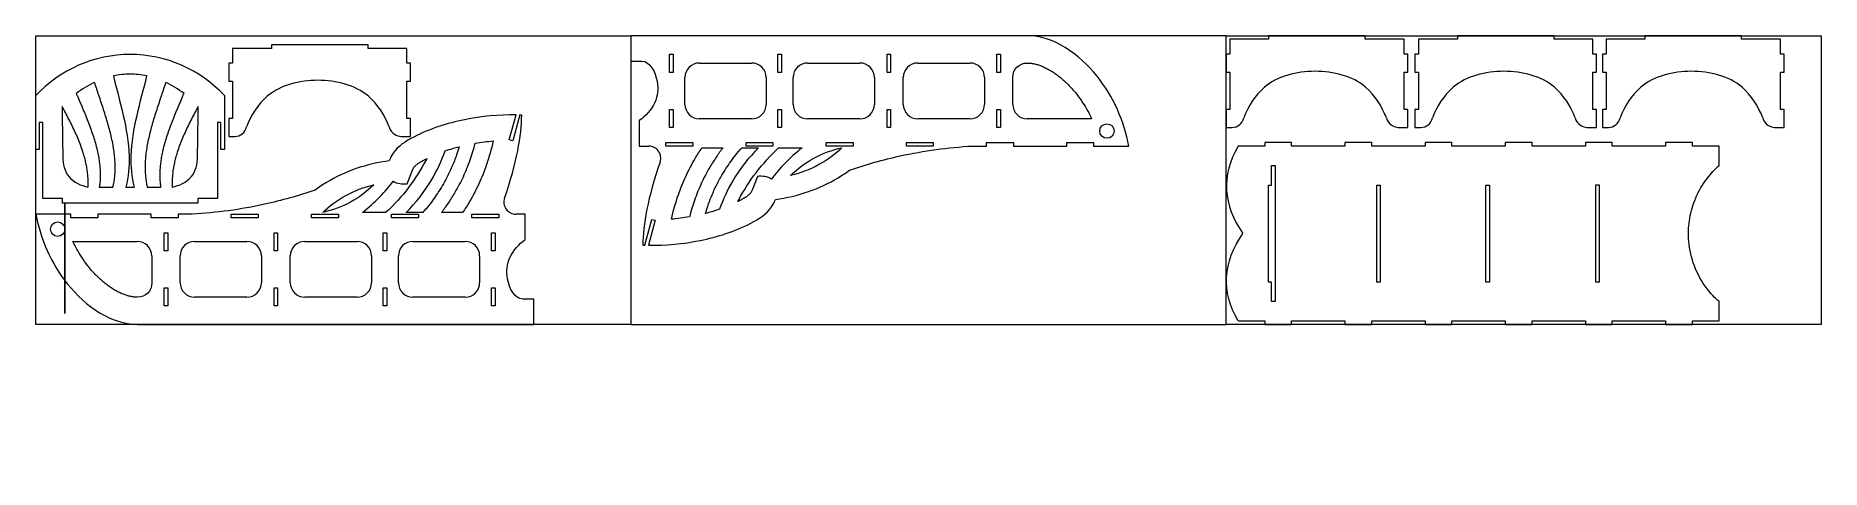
# Model space of a CAD drawing. Header units: centimetres. Extents: x -74 to 75, y -23 to 13.
import ezdxf

# ---------------------------------------------------------------- set-up
doc = ezdxf.new("R2010")
doc.units = ezdxf.units.CM
doc.header["$MEASUREMENT"] = 0
doc.layers.add('layer 1', color=7, linetype='Continuous')

msp = doc.modelspace()

# ---------------------------------------------------------------- linework, layer by layer
at = {"layer": 'layer 1', "color": 1, "lineweight": 9}
for points, knots in [([(-73.85657, -11.20653), (-73.85657, -11.20653), (-24.35657, -11.20653), (-24.35657, -11.20653), (-24.35657, -11.20653), (-24.35657, -11.20653), (-24.35657, 12.79347), (-24.35657, 12.79347), (-24.35657, 12.79347), (-24.35657, 12.79347), (-73.85657, 12.79347), (-73.85657, 12.79347), (-73.85657, 12.79347), (-73.85657, 12.79347), (-73.85657, -11.20653), (-73.85657, -11.20653)], [0, 0, 0, 0, 0.2, 0.2, 0.2, 0.2, 0.4, 0.4, 0.4, 0.4, 0.6, 0.6, 0.6, 0.6, 1, 1, 1, 1]), ([(25.14343, -11.20653), (25.14343, -11.20653), (-24.35657, -11.20653), (-24.35657, -11.20653), (-24.35657, -11.20653), (-24.35657, -11.20653), (-24.35657, 12.79347), (-24.35657, 12.79347), (-24.35657, 12.79347), (-24.35657, 12.79347), (25.14343, 12.79347), (25.14343, 12.79347), (25.14343, 12.79347), (25.14343, 12.79347), (25.14343, -11.20653), (25.14343, -11.20653)], [0, 0, 0, 0, 0.2, 0.2, 0.2, 0.2, 0.4, 0.4, 0.4, 0.4, 0.6, 0.6, 0.6, 0.6, 1, 1, 1, 1]), ([(17.06125, 3.62472), (16.65545, 5.67096), (15.79705, 7.71464), (14.40726, 9.438), (14.40726, 9.438), (12.90296, 11.30337), (10.77611, 12.79347), (8.60821, 12.79347)], [0, 0, 0, 0, 0.333333333, 0.333333333, 0.333333333, 0.333333333, 1, 1, 1, 1]), ([(25.14343, -11.20653), (25.14343, -11.20653), (74.64343, -11.20653), (74.64343, -11.20653), (74.64343, -11.20653), (74.64343, -11.20653), (74.64343, 12.79347), (74.64343, 12.79347), (74.64343, 12.79347), (74.64343, 12.79347), (25.14343, 12.79347), (25.14343, 12.79347), (25.14343, 12.79347), (25.14343, 12.79347), (25.14343, -11.20653), (25.14343, -11.20653)], [0, 0, 0, 0, 0.2, 0.2, 0.2, 0.2, 0.4, 0.4, 0.4, 0.4, 0.6, 0.6, 0.6, 0.6, 1, 1, 1, 1]), ([(-24.35657, 10.68229), (-24.08472, 10.68229), (-23.8129, 10.68219), (-23.54102, 10.68229), (-23.54102, 10.68229), (-23.5286, 10.6823), (-23.51619, 10.6823), (-23.50378, 10.68229), (-23.50378, 10.68229), (-23.49609, 10.68229), (-23.4884, 10.68228), (-23.48071, 10.68229), (-23.48071, 10.68229), (-23.4722, 10.68231), (-23.46369, 10.68237), (-23.45521, 10.68229), (-23.45521, 10.68229), (-22.75593, 10.67614), (-22.32576, 9.78702), (-22.17958, 9.00975), (-22.17958, 9.00975), (-22.05575, 8.35136), (-22.1357, 7.77323), (-22.37892, 7.23916), (-22.37892, 7.23916), (-22.6479, 6.64856), (-23.11655, 6.11184), (-23.65847, 5.74075)], [0, 0, 0, 0, 0.125, 0.125, 0.125, 0.125, 0.25, 0.25, 0.25, 0.25, 0.375, 0.375, 0.375, 0.375, 0.5, 0.5, 0.5, 0.5, 0.625, 0.625, 0.625, 0.625, 0.75, 0.75, 0.75, 0.75, 1, 1, 1, 1]), ([(-44.45815, 5.20894), (-44.82391, 6.16825), (-45.40085, 7.1008), (-46.18338, 7.76042), (-46.18338, 7.76042), (-47.30472, 8.70564), (-48.84824, 9.09043), (-50.39176, 9.09043), (-50.39176, 9.09043), (-51.93528, 9.09043), (-53.47879, 8.70564), (-54.60013, 7.76042), (-54.60013, 7.76042), (-55.38267, 7.1008), (-55.9596, 6.16825), (-56.32537, 5.20894)], [0, 0, 0, 0, 0.2, 0.2, 0.2, 0.2, 0.4, 0.4, 0.4, 0.4, 0.6, 0.6, 0.6, 0.6, 1, 1, 1, 1]), ([(38.476, 5.95944), (38.11023, 6.91875), (37.5333, 7.8513), (36.75077, 8.51092), (36.75077, 8.51092), (35.62943, 9.45614), (34.08591, 9.84093), (32.54239, 9.84093), (32.54239, 9.84093), (30.99887, 9.84093), (29.45535, 9.45614), (28.33401, 8.51092), (28.33401, 8.51092), (27.55148, 7.8513), (26.97455, 6.91875), (26.60878, 5.95944)], [0, 0, 0, 0, 0.2, 0.2, 0.2, 0.2, 0.4, 0.4, 0.4, 0.4, 0.6, 0.6, 0.6, 0.6, 1, 1, 1, 1]), ([(54.17709, 5.95944), (53.81132, 6.91875), (53.23439, 7.8513), (52.45185, 8.51092), (52.45185, 8.51092), (51.33051, 9.45614), (49.787, 9.84093), (48.24348, 9.84093), (48.24348, 9.84093), (46.69996, 9.84093), (45.15644, 9.45614), (44.0351, 8.51092), (44.0351, 8.51092), (43.25257, 7.8513), (42.67563, 6.91875), (42.30987, 5.95944)], [0, 0, 0, 0, 0.2, 0.2, 0.2, 0.2, 0.4, 0.4, 0.4, 0.4, 0.6, 0.6, 0.6, 0.6, 1, 1, 1, 1]), ([(69.77688, 5.95944), (69.41111, 6.91875), (68.83418, 7.8513), (68.05165, 8.51092), (68.05165, 8.51092), (66.9303, 9.45614), (65.38679, 9.84093), (63.84327, 9.84093), (63.84327, 9.84093), (62.29975, 9.84093), (60.75623, 9.45614), (59.63489, 8.51092), (59.63489, 8.51092), (58.85236, 7.8513), (58.27542, 6.91875), (57.90966, 5.95944)], [0, 0, 0, 0, 0.2, 0.2, 0.2, 0.2, 0.4, 0.4, 0.4, 0.4, 0.6, 0.6, 0.6, 0.6, 1, 1, 1, 1]), ([(-33.90399, 6.21429), (-35.34093, 6.23799), (-36.78817, 6.09474), (-38.19408, 5.81127), (-38.19408, 5.81127), (-39.65045, 5.51763), (-41.06246, 5.07353), (-42.41643, 4.37288), (-42.41643, 4.37288), (-43.07853, 4.03026), (-43.72675, 3.62629), (-44.13321, 3.0273), (-44.13321, 3.0273), (-44.2647, 2.83354), (-44.37088, 2.61937), (-44.45801, 2.40091)], [0, 0, 0, 0, 0.2, 0.2, 0.2, 0.2, 0.4, 0.4, 0.4, 0.4, 0.6, 0.6, 0.6, 0.6, 1, 1, 1, 1]), ([(-21.92845, 2.29614), (-21.82207, 2.60191), (-21.87031, 2.94026), (-22.05788, 3.20412), (-22.05788, 3.20412), (-22.24546, 3.46799), (-22.54918, 3.62472), (-22.87292, 3.62472)], [0, 0, 0, 0, 0.333333333, 0.333333333, 0.333333333, 0.333333333, 1, 1, 1, 1]), ([(-6.16618, 1.62201), (-4.79154, 2.09648), (-3.38894, 2.49265), (-1.96703, 2.80519), (-1.96703, 2.80519), (0.00951, 3.23965), (2.02336, 3.51251), (4.0417, 3.62472)], [0, 0, 0, 0, 0.333333333, 0.333333333, 0.333333333, 0.333333333, 1, 1, 1, 1]), ([(-44.45801, 2.40091), (-45.38775, 2.27776), (-46.30787, 2.06075), (-47.19558, 1.75131), (-47.19558, 1.75131), (-48.06008, 1.44997), (-48.89386, 1.06098), (-49.67795, 0.59133), (-49.67795, 0.59133), (-50.00387, 0.39611), (-50.3212, 0.18696), (-50.62914, -0.03507)], [0, 0, 0, 0, 0.25, 0.25, 0.25, 0.25, 0.5, 0.5, 0.5, 0.5, 1, 1, 1, 1]), ([(-12.33731, -0.81397), (-11.40757, -0.69082), (-10.48746, -0.47381), (-9.59974, -0.16437), (-9.59974, -0.16437), (-8.73524, 0.13697), (-7.90147, 0.52596), (-7.11737, 0.99561), (-7.11737, 0.99561), (-6.79146, 1.19083), (-6.47413, 1.39998), (-6.16618, 1.62201)], [0, 0, 0, 0, 0.25, 0.25, 0.25, 0.25, 0.5, 0.5, 0.5, 0.5, 1, 1, 1, 1]), ([(66.14152, -9.30607), (65.77763, -8.98214), (65.44314, -8.62356), (65.14656, -8.23549), (65.14656, -8.23549), (64.70613, -7.6592), (64.3493, -7.01786), (64.09097, -6.33908), (64.09097, -6.33908), (63.84132, -5.68309), (63.68368, -4.99212), (63.62369, -4.29425), (63.62369, -4.29425), (63.58679, -3.86488), (63.58685, -3.4329), (63.62369, -3.00372), (63.62369, -3.00372), (63.67235, -2.43689), (63.78517, -1.87495), (63.95973, -1.33272), (63.95973, -1.33272), (64.15232, -0.73446), (64.42007, -0.1602), (64.75419, 0.37182), (64.75419, 0.37182), (65.01054, 0.78001), (65.30597, 1.16333), (65.6348, 1.51481), (65.6348, 1.51481), (65.79596, 1.68708), (65.96515, 1.85169), (66.14152, 2.00809)], [0, 0, 0, 0, 0.111111111, 0.111111111, 0.111111111, 0.111111111, 0.222222222, 0.222222222, 0.222222222, 0.222222222, 0.333333333, 0.333333333, 0.333333333, 0.333333333, 0.444444444, 0.444444444, 0.444444444, 0.444444444, 0.555555556, 0.555555556, 0.555555556, 0.555555556, 0.666666667, 0.666666667, 0.666666667, 0.666666667, 0.777777778, 0.777777778, 0.777777778, 0.777777778, 1, 1, 1, 1]), ([(-50.62914, -0.03507), (-52.00378, -0.50954), (-53.40638, -0.90571), (-54.82829, -1.21825), (-54.82829, -1.21825), (-56.80484, -1.65271), (-58.81869, -1.92557), (-60.83703, -2.03778)], [0, 0, 0, 0, 0.333333333, 0.333333333, 0.333333333, 0.333333333, 1, 1, 1, 1]), ([(-34.86687, -0.7092), (-34.97325, -1.01497), (-34.92502, -1.35332), (-34.73744, -1.61718), (-34.73744, -1.61718), (-34.54986, -1.88105), (-34.24614, -2.03778), (-33.9224, -2.03778)], [0, 0, 0, 0, 0.333333333, 0.333333333, 0.333333333, 0.333333333, 1, 1, 1, 1]), ([(-22.89133, -4.62735), (-21.4544, -4.65105), (-20.00715, -4.50779), (-18.60124, -4.22433), (-18.60124, -4.22433), (-17.14488, -3.93069), (-15.73286, -3.48659), (-14.37889, -2.78594), (-14.37889, -2.78594), (-13.71679, -2.44332), (-13.06858, -2.03935), (-12.66211, -1.44036), (-12.66211, -1.44036), (-12.53063, -1.2466), (-12.42444, -1.03243), (-12.33731, -0.81397)], [0, 0, 0, 0, 0.2, 0.2, 0.2, 0.2, 0.4, 0.4, 0.4, 0.4, 0.6, 0.6, 0.6, 0.6, 1, 1, 1, 1]), ([(-73.85657, -2.03778), (-73.45078, -4.08402), (-72.59237, -6.1277), (-71.20259, -7.85106), (-71.20259, -7.85106), (-69.69829, -9.71643), (-67.57143, -11.20653), (-65.40354, -11.20653)], [0, 0, 0, 0, 0.333333333, 0.333333333, 0.333333333, 0.333333333, 1, 1, 1, 1]), ([(-32.43875, -9.09535), (-32.7106, -9.09535), (-32.98242, -9.09525), (-33.25431, -9.09535), (-33.25431, -9.09535), (-33.26672, -9.09536), (-33.27914, -9.09536), (-33.29155, -9.09535), (-33.29155, -9.09535), (-33.29924, -9.09535), (-33.30692, -9.09534), (-33.31462, -9.09535), (-33.31462, -9.09535), (-33.32312, -9.09537), (-33.33164, -9.09543), (-33.34011, -9.09535), (-33.34011, -9.09535), (-34.0394, -9.0892), (-34.46957, -8.20008), (-34.61575, -7.42281), (-34.61575, -7.42281), (-34.73957, -6.76442), (-34.65963, -6.18629), (-34.4164, -5.65222), (-34.4164, -5.65222), (-34.14743, -5.06162), (-33.67877, -4.5249), (-33.13685, -4.15381)], [0, 0, 0, 0, 0.125, 0.125, 0.125, 0.125, 0.25, 0.25, 0.25, 0.25, 0.375, 0.375, 0.375, 0.375, 0.5, 0.5, 0.5, 0.5, 0.625, 0.625, 0.625, 0.625, 0.75, 0.75, 0.75, 0.75, 1, 1, 1, 1])]:
    msp.add_open_spline(points, degree=3, knots=knots, dxfattribs=at)
for points in [[(-46.21807, 12.04695), (-46.21807, 12.04695), (-54.26005, 12.04347), (-54.26005, 12.04347)], [(-54.26005, 12.04347), (-54.26005, 12.04347), (-54.26005, 11.74848), (-54.26005, 11.74848)], [(-46.21807, 11.74848), (-46.21807, 11.74848), (-46.21807, 12.04695), (-46.21807, 12.04695)], [(8.60821, 12.79347), (8.60821, 12.79347), (-24.35657, 12.79347), (-24.35657, 12.79347)], [(-24.35657, 12.79347), (-24.35657, 12.79347), (-24.35657, 10.68229), (-24.35657, 10.68229)], [(28.67409, 12.49898), (28.67409, 12.49898), (25.44343, 12.49898), (25.44343, 12.49898)], [(25.44343, 12.49898), (25.44343, 12.49898), (25.44343, 11.25886), (25.44343, 11.25886)], [(36.71608, 12.79745), (36.71608, 12.79745), (28.67409, 12.79397), (28.67409, 12.79397)], [(28.67409, 12.79397), (28.67409, 12.79397), (28.67409, 12.49898), (28.67409, 12.49898)], [(36.71608, 12.49898), (36.71608, 12.49898), (36.71608, 12.79745), (36.71608, 12.79745)], [(39.95604, 12.49898), (39.95604, 12.49898), (36.71608, 12.49898), (36.71608, 12.49898)], [(39.95604, 11.25886), (39.95604, 11.25886), (39.95604, 12.49898), (39.95604, 12.49898)], [(44.37518, 12.49898), (44.37518, 12.49898), (41.14452, 12.49898), (41.14452, 12.49898)], [(41.14452, 12.49898), (41.14452, 12.49898), (41.14452, 11.25886), (41.14452, 11.25886)], [(52.41717, 12.79745), (52.41717, 12.79745), (44.37518, 12.79397), (44.37518, 12.79397)], [(44.37518, 12.79397), (44.37518, 12.79397), (44.37518, 12.49898), (44.37518, 12.49898)], [(52.41717, 12.49898), (52.41717, 12.49898), (52.41717, 12.79745), (52.41717, 12.79745)], [(55.65712, 12.49898), (55.65712, 12.49898), (52.41717, 12.49898), (52.41717, 12.49898)], [(55.65712, 11.25886), (55.65712, 11.25886), (55.65712, 12.49898), (55.65712, 12.49898)], [(59.97497, 12.49898), (59.97497, 12.49898), (56.74431, 12.49898), (56.74431, 12.49898)], [(56.74431, 12.49898), (56.74431, 12.49898), (56.74431, 11.25886), (56.74431, 11.25886)], [(68.01696, 12.79745), (68.01696, 12.79745), (59.97497, 12.79397), (59.97497, 12.79397)], [(59.97497, 12.79397), (59.97497, 12.79397), (59.97497, 12.49898), (59.97497, 12.49898)], [(68.01696, 12.49898), (68.01696, 12.49898), (68.01696, 12.79745), (68.01696, 12.79745)], [(71.25691, 12.49898), (71.25691, 12.49898), (68.01696, 12.49898), (68.01696, 12.49898)], [(71.25691, 11.25886), (71.25691, 11.25886), (71.25691, 12.49898), (71.25691, 12.49898)], [(-57.49072, 10.50836), (-57.49072, 10.50836), (-57.79072, 10.50737), (-57.79072, 10.50737)], [(-57.79072, 10.50737), (-57.79072, 10.50737), (-57.79072, 9.00736), (-57.79072, 9.00736)], [(-57.49072, 11.74848), (-57.49072, 11.74848), (-57.49072, 10.50836), (-57.49072, 10.50836)], [(-54.26005, 11.74848), (-54.26005, 11.74848), (-57.49072, 11.74848), (-57.49072, 11.74848)], [(-42.97811, 11.74848), (-42.97811, 11.74848), (-46.21807, 11.74848), (-46.21807, 11.74848)], [(-42.97811, 10.50836), (-42.97811, 10.50836), (-42.97811, 11.74848), (-42.97811, 11.74848)], [(-42.67879, 10.50737), (-42.67879, 10.50737), (-42.97811, 10.50836), (-42.97811, 10.50836)], [(-42.67946, 9.00736), (-42.67946, 9.00736), (-42.67879, 10.50737), (-42.67879, 10.50737)], [(25.44343, 11.25886), (25.44343, 11.25886), (25.14343, 11.25787), (25.14343, 11.25787)], [(25.14343, 11.25787), (25.14343, 11.25787), (25.14343, 9.75786), (25.14343, 9.75786)], [(40.25535, 11.25787), (40.25535, 11.25787), (39.95604, 11.25886), (39.95604, 11.25886)], [(40.25469, 9.75786), (40.25469, 9.75786), (40.25535, 11.25787), (40.25535, 11.25787)], [(41.14452, 11.25886), (41.14452, 11.25886), (40.84452, 11.25787), (40.84452, 11.25787)], [(40.84452, 11.25787), (40.84452, 11.25787), (40.84452, 9.75786), (40.84452, 9.75786)], [(55.95644, 11.25787), (55.95644, 11.25787), (55.65712, 11.25886), (55.65712, 11.25886)], [(55.95578, 9.75786), (55.95578, 9.75786), (55.95644, 11.25787), (55.95644, 11.25787)], [(56.74431, 11.25886), (56.74431, 11.25886), (56.44431, 11.25787), (56.44431, 11.25787)], [(56.44431, 11.25787), (56.44431, 11.25787), (56.44431, 9.75786), (56.44431, 9.75786)], [(71.55623, 11.25787), (71.55623, 11.25787), (71.25691, 11.25886), (71.25691, 11.25886)], [(71.55557, 9.75786), (71.55557, 9.75786), (71.55623, 11.25787), (71.55623, 11.25787)], [(-57.79072, 9.00736), (-57.79072, 9.00736), (-57.49072, 9.00835), (-57.49072, 9.00835)], [(-57.49072, 9.00835), (-57.49072, 9.00835), (-57.49072, 5.92393), (-57.49072, 5.92393)], [(-42.97811, 9.00835), (-42.97811, 9.00835), (-42.67946, 9.00736), (-42.67946, 9.00736)], [(-42.97811, 5.92393), (-42.97811, 5.92393), (-42.97811, 9.00835), (-42.97811, 9.00835)], [(25.14343, 9.75786), (25.14343, 9.75786), (25.44343, 9.75885), (25.44343, 9.75885)], [(25.44343, 9.75885), (25.44343, 9.75885), (25.44343, 6.67444), (25.44343, 6.67444)], [(39.95604, 6.67444), (39.95604, 6.67444), (39.95604, 9.75885), (39.95604, 9.75885)], [(39.95604, 9.75885), (39.95604, 9.75885), (40.25469, 9.75786), (40.25469, 9.75786)], [(40.84452, 9.75786), (40.84452, 9.75786), (41.14452, 9.75885), (41.14452, 9.75885)], [(41.14452, 9.75885), (41.14452, 9.75885), (41.14452, 6.67444), (41.14452, 6.67444)], [(55.65712, 6.67444), (55.65712, 6.67444), (55.65712, 9.75885), (55.65712, 9.75885)], [(55.65712, 9.75885), (55.65712, 9.75885), (55.95578, 9.75786), (55.95578, 9.75786)], [(56.44431, 9.75786), (56.44431, 9.75786), (56.74431, 9.75885), (56.74431, 9.75885)], [(56.74431, 9.75885), (56.74431, 9.75885), (56.74431, 6.67444), (56.74431, 6.67444)], [(71.25691, 6.67444), (71.25691, 6.67444), (71.25691, 9.75885), (71.25691, 9.75885)], [(71.25691, 9.75885), (71.25691, 9.75885), (71.55557, 9.75786), (71.55557, 9.75786)], [(-34.86687, -0.7092), (-33.84935, 2.21556), (-33.44528, 4.52677), (-33.43874, 6.20073)], [(-34.46831, 4.13738), (-34.46831, 4.13738), (-33.90399, 6.21429), (-33.90399, 6.21429)], [(-33.5952, 6.20661), (-33.5952, 6.20661), (-34.17881, 4.05872), (-34.17881, 4.05872)], [(-33.43874, 6.20073), (-33.49087, 6.20291), (-33.54303, 6.20487), (-33.5952, 6.20661)], [(25.44343, 6.67444), (25.44343, 6.67444), (25.14343, 6.67344), (25.14343, 6.67344)], [(25.14343, 6.67344), (25.14343, 6.67344), (25.14343, 5.17443), (25.14343, 5.17443)], [(25.63216, 5.17443), (26.10161, 5.17443), (26.50785, 5.50097), (26.60878, 5.95944)], [(38.476, 5.95944), (38.59121, 5.4361), (39.18468, 5.17443), (39.45262, 5.17443)], [(40.25332, 6.67345), (40.25332, 6.67345), (39.95604, 6.67444), (39.95604, 6.67444)], [(40.25266, 5.17443), (40.25266, 5.17443), (40.25332, 6.67345), (40.25332, 6.67345)], [(41.14452, 6.67444), (41.14452, 6.67444), (40.84452, 6.67344), (40.84452, 6.67344)], [(40.84452, 6.67344), (40.84452, 6.67344), (40.84452, 5.17443), (40.84452, 5.17443)], [(41.33325, 5.17443), (41.80269, 5.17443), (42.20894, 5.50097), (42.30987, 5.95944)], [(54.17709, 5.95944), (54.29229, 5.4361), (54.88577, 5.17443), (55.15371, 5.17443)], [(55.95441, 6.67345), (55.95441, 6.67345), (55.65712, 6.67444), (55.65712, 6.67444)], [(55.95375, 5.17443), (55.95375, 5.17443), (55.95441, 6.67345), (55.95441, 6.67345)], [(56.74431, 6.67444), (56.74431, 6.67444), (56.44431, 6.67344), (56.44431, 6.67344)], [(56.44431, 6.67344), (56.44431, 6.67344), (56.44431, 5.17443), (56.44431, 5.17443)], [(56.93304, 5.17443), (57.40248, 5.17443), (57.80873, 5.50097), (57.90966, 5.95944)], [(69.77688, 5.95944), (69.89209, 5.4361), (70.48556, 5.17443), (70.7535, 5.17443)], [(71.5542, 6.67345), (71.5542, 6.67345), (71.25691, 6.67444), (71.25691, 6.67444)], [(71.55354, 5.17443), (71.55354, 5.17443), (71.5542, 6.67345), (71.5542, 6.67345)], [(-57.49072, 5.92393), (-57.49072, 5.92393), (-57.79072, 5.92294), (-57.79072, 5.92294)], [(-57.79072, 5.92294), (-57.79072, 5.92294), (-57.79072, 4.42393), (-57.79072, 4.42393)], [(-57.30199, 4.42393), (-56.83254, 4.42393), (-56.42629, 4.75047), (-56.32537, 5.20894)], [(-44.45815, 5.20894), (-44.34294, 4.6856), (-43.74947, 4.42393), (-43.48153, 4.42393)], [(-42.68082, 5.92295), (-42.68082, 5.92295), (-42.97811, 5.92393), (-42.97811, 5.92393)], [(-42.68149, 4.42393), (-42.68149, 4.42393), (-42.68082, 5.92295), (-42.68082, 5.92295)], [(-23.65847, 5.74075), (-23.65847, 5.74075), (-23.65847, 3.62472), (-23.65847, 3.62472)], [(25.14343, 5.17443), (25.14343, 5.17443), (25.44343, 5.17443), (25.44343, 5.17443)], [(25.44343, 5.17443), (25.44343, 5.17443), (25.63216, 5.17443), (25.63216, 5.17443)], [(39.45262, 5.17443), (39.45262, 5.17443), (40.25266, 5.17443), (40.25266, 5.17443)], [(40.84452, 5.17443), (40.84452, 5.17443), (41.14452, 5.17443), (41.14452, 5.17443)], [(41.14452, 5.17443), (41.14452, 5.17443), (41.33325, 5.17443), (41.33325, 5.17443)], [(55.15371, 5.17443), (55.15371, 5.17443), (55.95375, 5.17443), (55.95375, 5.17443)], [(56.44431, 5.17443), (56.44431, 5.17443), (56.74431, 5.17443), (56.74431, 5.17443)], [(56.74431, 5.17443), (56.74431, 5.17443), (56.93304, 5.17443), (56.93304, 5.17443)], [(70.7535, 5.17443), (70.7535, 5.17443), (71.55354, 5.17443), (71.55354, 5.17443)], [(-57.79072, 4.42393), (-57.79072, 4.42393), (-57.49072, 4.42393), (-57.49072, 4.42393)], [(-57.49072, 4.42393), (-57.49072, 4.42393), (-57.30199, 4.42393), (-57.30199, 4.42393)], [(-43.48153, 4.42393), (-43.48153, 4.42393), (-42.68149, 4.42393), (-42.68149, 4.42393)], [(-34.17881, 4.05872), (-34.17881, 4.05872), (-34.46831, 4.13738), (-34.46831, 4.13738)], [(-23.65847, 3.62472), (-23.65847, 3.62472), (-22.87293, 3.62472), (-22.87293, 3.62472)], [(4.0417, 3.62472), (4.0417, 3.62472), (5.22281, 3.62472), (5.22281, 3.62472)], [(5.22281, 3.62571), (5.22281, 3.62571), (5.22281, 3.92472), (5.22281, 3.92472)], [(5.22281, 3.92472), (5.22281, 3.92472), (7.46025, 3.92472), (7.46025, 3.92472)], [(5.22281, 3.62472), (5.22281, 3.62472), (5.22281, 3.62571), (5.22281, 3.62571)], [(7.46025, 3.92472), (7.46025, 3.92472), (7.46025, 3.62571), (7.46025, 3.62571)], [(7.46025, 3.62571), (7.46025, 3.62571), (7.46025, 3.62472), (7.46025, 3.62472)], [(7.46025, 3.62472), (7.46025, 3.62472), (11.88948, 3.62472), (11.88948, 3.62472)], [(11.88948, 3.62571), (11.88948, 3.62571), (11.88948, 3.92472), (11.88948, 3.92472)], [(11.88948, 3.92472), (11.88948, 3.92472), (14.12691, 3.92472), (14.12691, 3.92472)], [(11.88948, 3.62472), (11.88948, 3.62472), (11.88948, 3.62571), (11.88948, 3.62571)], [(14.12691, 3.92472), (14.12691, 3.92472), (14.12691, 3.62571), (14.12691, 3.62571)], [(14.12691, 3.62571), (14.12691, 3.62571), (14.12691, 3.62472), (14.12691, 3.62472)], [(14.12691, 3.62472), (14.12691, 3.62472), (17.06125, 3.62472), (17.06125, 3.62472)], [(26.14152, 3.6073), (24.72765, 1.17218), (24.86117, -1.24658), (26.54206, -3.64899)], [(28.35613, 3.6073), (28.35613, 3.6073), (26.14152, 3.6073), (26.14152, 3.6073)], [(28.35613, 3.90856), (28.35613, 3.90856), (28.35613, 3.6073), (28.35613, 3.6073)], [(30.59357, 3.90856), (30.59357, 3.90856), (28.35613, 3.90856), (28.35613, 3.90856)], [(30.59357, 3.6073), (30.59357, 3.6073), (30.59357, 3.90856), (30.59357, 3.90856)], [(35.0228, 3.6073), (35.0228, 3.6073), (30.59357, 3.6073), (30.59357, 3.6073)], [(35.0228, 3.90856), (35.0228, 3.90856), (35.0228, 3.6073), (35.0228, 3.6073)], [(37.26023, 3.90856), (37.26023, 3.90856), (35.0228, 3.90856), (35.0228, 3.90856)], [(37.26023, 3.6073), (37.26023, 3.6073), (37.26023, 3.90856), (37.26023, 3.90856)], [(41.68947, 3.6073), (41.68947, 3.6073), (37.26023, 3.6073), (37.26023, 3.6073)], [(41.68947, 3.90856), (41.68947, 3.90856), (41.68947, 3.6073), (41.68947, 3.6073)], [(43.9269, 3.90856), (43.9269, 3.90856), (41.68947, 3.90856), (41.68947, 3.90856)], [(43.9269, 3.6073), (43.9269, 3.6073), (43.9269, 3.90856), (43.9269, 3.90856)], [(48.35613, 3.6073), (48.35613, 3.6073), (43.9269, 3.6073), (43.9269, 3.6073)], [(48.35613, 3.90856), (48.35613, 3.90856), (48.35613, 3.6073), (48.35613, 3.6073)], [(50.59357, 3.90856), (50.59357, 3.90856), (48.35613, 3.90856), (48.35613, 3.90856)], [(50.59357, 3.6073), (50.59357, 3.6073), (50.59357, 3.90856), (50.59357, 3.90856)], [(55.0228, 3.6073), (55.0228, 3.6073), (50.59357, 3.6073), (50.59357, 3.6073)], [(55.0228, 3.90856), (55.0228, 3.90856), (55.0228, 3.6073), (55.0228, 3.6073)], [(57.26023, 3.90856), (57.26023, 3.90856), (55.0228, 3.90856), (55.0228, 3.90856)], [(57.26023, 3.6073), (57.26023, 3.6073), (57.26023, 3.90856), (57.26023, 3.90856)], [(61.68947, 3.6073), (61.68947, 3.6073), (57.26023, 3.6073), (57.26023, 3.6073)], [(61.68947, 3.90856), (61.68947, 3.90856), (61.68947, 3.6073), (61.68947, 3.6073)], [(63.9269, 3.90856), (63.9269, 3.90856), (61.68947, 3.90856), (61.68947, 3.90856)], [(63.9269, 3.6073), (63.9269, 3.6073), (63.9269, 3.90856), (63.9269, 3.90856)], [(66.14152, 3.6073), (66.14152, 3.6073), (63.9269, 3.6073), (63.9269, 3.6073)], [(66.14152, 2.00809), (66.14152, 2.00809), (66.14152, 3.6073), (66.14152, 3.6073)], [(-21.92845, 2.29614), (-22.94597, -0.62862), (-23.35004, -2.93983), (-23.35659, -4.61379)], [(-70.92224, -2.03778), (-70.92224, -2.03778), (-73.85657, -2.03778), (-73.85657, -2.03778)], [(-70.92224, -2.03877), (-70.92224, -2.03877), (-70.92224, -2.03778), (-70.92224, -2.03778)], [(-70.92224, -2.33778), (-70.92224, -2.33778), (-70.92224, -2.03877), (-70.92224, -2.03877)], [(-68.6848, -2.33778), (-68.6848, -2.33778), (-70.92224, -2.33778), (-70.92224, -2.33778)], [(-64.25557, -2.03778), (-64.25557, -2.03778), (-68.6848, -2.03778), (-68.6848, -2.03778)], [(-68.6848, -2.03778), (-68.6848, -2.03778), (-68.6848, -2.03877), (-68.6848, -2.03877)], [(-68.6848, -2.03877), (-68.6848, -2.03877), (-68.6848, -2.33778), (-68.6848, -2.33778)], [(-64.25557, -2.03877), (-64.25557, -2.03877), (-64.25557, -2.03778), (-64.25557, -2.03778)], [(-64.25557, -2.33778), (-64.25557, -2.33778), (-64.25557, -2.03877), (-64.25557, -2.03877)], [(-62.01814, -2.33778), (-62.01814, -2.33778), (-64.25557, -2.33778), (-64.25557, -2.33778)], [(-60.83703, -2.03778), (-60.83703, -2.03778), (-62.01814, -2.03778), (-62.01814, -2.03778)], [(-62.01814, -2.03778), (-62.01814, -2.03778), (-62.01814, -2.03877), (-62.01814, -2.03877)], [(-62.01814, -2.03877), (-62.01814, -2.03877), (-62.01814, -2.33778), (-62.01814, -2.33778)], [(-33.13685, -2.03778), (-33.13685, -2.03778), (-33.9224, -2.03778), (-33.9224, -2.03778)], [(-33.13685, -4.15381), (-33.13685, -4.15381), (-33.13685, -2.03778), (-33.13685, -2.03778)], [(-23.20012, -4.61967), (-23.20012, -4.61967), (-22.61651, -2.47177), (-22.61651, -2.47177)], [(-22.32701, -2.55044), (-22.32701, -2.55044), (-22.89133, -4.62735), (-22.89133, -4.62735)], [(-22.61651, -2.47177), (-22.61651, -2.47177), (-22.32701, -2.55044), (-22.32701, -2.55044)], [(26.14152, -10.90527), (24.72765, -8.47016), (24.86117, -6.0514), (26.54206, -3.64899)], [(-23.35659, -4.61379), (-23.30445, -4.61597), (-23.2523, -4.61793), (-23.20012, -4.61967)], [(-32.43875, -11.20653), (-32.43875, -11.20653), (-32.43875, -9.09535), (-32.43875, -9.09535)], [(66.14152, -10.90527), (66.14152, -10.90527), (66.14152, -9.30607), (66.14152, -9.30607)], [(-65.40354, -11.20653), (-65.40354, -11.20653), (-32.43875, -11.20653), (-32.43875, -11.20653)], [(26.14152, -10.90527), (26.14152, -10.90527), (28.35613, -10.90527), (28.35613, -10.90527)], [(28.35613, -10.90527), (28.35613, -10.90527), (28.35613, -11.20653), (28.35613, -11.20653)], [(28.35613, -11.20653), (28.35613, -11.20653), (30.59357, -11.20653), (30.59357, -11.20653)], [(30.59357, -10.90527), (30.59357, -10.90527), (35.0228, -10.90527), (35.0228, -10.90527)], [(30.59357, -11.20653), (30.59357, -11.20653), (30.59357, -10.90527), (30.59357, -10.90527)], [(35.0228, -10.90527), (35.0228, -10.90527), (35.0228, -11.20653), (35.0228, -11.20653)], [(35.0228, -11.20653), (35.0228, -11.20653), (37.26023, -11.20653), (37.26023, -11.20653)], [(37.26023, -10.90527), (37.26023, -10.90527), (41.68947, -10.90527), (41.68947, -10.90527)], [(37.26023, -11.20653), (37.26023, -11.20653), (37.26023, -10.90527), (37.26023, -10.90527)], [(41.68947, -10.90527), (41.68947, -10.90527), (41.68947, -11.20653), (41.68947, -11.20653)], [(41.68947, -11.20653), (41.68947, -11.20653), (43.9269, -11.20653), (43.9269, -11.20653)], [(43.9269, -10.90527), (43.9269, -10.90527), (48.35613, -10.90527), (48.35613, -10.90527)], [(43.9269, -11.20653), (43.9269, -11.20653), (43.9269, -10.90527), (43.9269, -10.90527)], [(48.35613, -10.90527), (48.35613, -10.90527), (48.35613, -11.20653), (48.35613, -11.20653)], [(48.35613, -11.20653), (48.35613, -11.20653), (50.59357, -11.20653), (50.59357, -11.20653)], [(50.59357, -10.90527), (50.59357, -10.90527), (55.0228, -10.90527), (55.0228, -10.90527)], [(50.59357, -11.20653), (50.59357, -11.20653), (50.59357, -10.90527), (50.59357, -10.90527)], [(55.0228, -10.90527), (55.0228, -10.90527), (55.0228, -11.20653), (55.0228, -11.20653)], [(55.0228, -11.20653), (55.0228, -11.20653), (57.26023, -11.20653), (57.26023, -11.20653)], [(57.26023, -10.90527), (57.26023, -10.90527), (61.68947, -10.90527), (61.68947, -10.90527)], [(57.26023, -11.20653), (57.26023, -11.20653), (57.26023, -10.90527), (57.26023, -10.90527)], [(61.68947, -10.90527), (61.68947, -10.90527), (61.68947, -11.20653), (61.68947, -11.20653)], [(61.68947, -11.20653), (61.68947, -11.20653), (63.9269, -11.20653), (63.9269, -11.20653)], [(63.9269, -10.90527), (63.9269, -10.90527), (66.14152, -10.90527), (66.14152, -10.90527)], [(63.9269, -11.20653), (63.9269, -11.20653), (63.9269, -10.90527), (63.9269, -10.90527)]]:
    msp.add_open_spline(points, degree=3, dxfattribs=at)
at = {"layer": 'layer 1', "color": 5, "lineweight": 9}
for points, knots in [([(-58.14965, 7.81488), (-60.17826, 9.99726), (-63.0235, 11.2371), (-66.00311, 11.2371), (-66.00311, 11.2371), (-68.98272, 11.2371), (-71.82796, 9.99726), (-73.85657, 7.81488)], [0, 0, 0, 0, 0.333333333, 0.333333333, 0.333333333, 0.333333333, 1, 1, 1, 1]), ([(-18.65574, 10.52947), (-18.9746, 10.52947), (-19.28039, 10.40281), (-19.50585, 10.17734), (-19.50585, 10.17734), (-19.73132, 9.95188), (-19.85798, 9.64608), (-19.85798, 9.32723)], [0, 0, 0, 0, 0.333333333, 0.333333333, 0.333333333, 0.333333333, 1, 1, 1, 1]), ([(-13.10421, 9.32723), (-13.10421, 9.64608), (-13.23088, 9.95188), (-13.45634, 10.17734), (-13.45634, 10.17734), (-13.6818, 10.40281), (-13.9876, 10.52947), (-14.30645, 10.52947)], [0, 0, 0, 0, 0.333333333, 0.333333333, 0.333333333, 0.333333333, 1, 1, 1, 1]), ([(-9.66047, 10.52947), (-9.97932, 10.52947), (-10.28511, 10.40281), (-10.51058, 10.17734), (-10.51058, 10.17734), (-10.73604, 9.95188), (-10.86271, 9.64608), (-10.86271, 9.32723)], [0, 0, 0, 0, 0.333333333, 0.333333333, 0.333333333, 0.333333333, 1, 1, 1, 1]), ([(-4.10893, 9.32723), (-4.10893, 9.64608), (-4.2356, 9.95188), (-4.46106, 10.17734), (-4.46106, 10.17734), (-4.68653, 10.40281), (-4.99232, 10.52947), (-5.31118, 10.52947)], [0, 0, 0, 0, 0.333333333, 0.333333333, 0.333333333, 0.333333333, 1, 1, 1, 1]), ([(-0.50221, 10.52947), (-0.82106, 10.52947), (-1.12686, 10.40281), (-1.35232, 10.17734), (-1.35232, 10.17734), (-1.57779, 9.95188), (-1.70445, 9.64608), (-1.70445, 9.32723)], [0, 0, 0, 0, 0.333333333, 0.333333333, 0.333333333, 0.333333333, 1, 1, 1, 1]), ([(7.40977, 9.32723), (7.40977, 10.03076), (7.90692, 10.52855), (8.61045, 10.52947), (8.61045, 10.52947), (8.7003, 10.52939), (8.79013, 10.5244), (8.87948, 10.51504), (8.87948, 10.51504), (8.97531, 10.50501), (9.07059, 10.48994), (9.16498, 10.47061), (9.16498, 10.47061), (9.2663, 10.44986), (9.36659, 10.42418), (9.46562, 10.39437), (9.46562, 10.39437), (9.572, 10.36235), (9.67692, 10.32555), (9.78027, 10.28479), (9.78027, 10.28479), (9.89077, 10.24121), (9.99948, 10.19309), (10.10634, 10.1412), (10.10634, 10.1412), (10.21982, 10.0861), (10.33122, 10.02674), (10.44055, 9.96382), (10.44055, 9.96382), (10.55569, 9.89755), (10.66855, 9.82732), (10.77916, 9.75375), (10.77916, 9.75375), (10.89466, 9.67693), (11.00772, 9.59646), (11.1184, 9.51286), (11.1184, 9.51286), (11.23298, 9.42631), (11.34502, 9.33641), (11.45457, 9.24359), (11.45457, 9.24359), (11.56704, 9.1483), (11.67689, 9.04993), (11.78418, 8.94884), (11.78418, 8.94884), (11.89342, 8.84591), (11.99999, 8.74016), (12.10392, 8.63188), (12.10392, 8.63188), (12.20889, 8.52251), (12.31117, 8.41055), (12.41073, 8.29623), (12.41073, 8.29623), (12.52737, 8.16229), (12.64028, 8.02511), (12.74937, 7.88495), (12.74937, 7.88495), (12.92125, 7.66412), (13.08363, 7.4359), (13.23634, 7.2014), (13.23634, 7.2014), (13.37692, 6.98554), (13.50931, 6.76437), (13.63351, 6.5387), (13.63351, 6.5387), (13.75068, 6.32583), (13.86056, 6.10896), (13.96322, 5.88872)], [0, 0, 0, 0, 0.055555556, 0.055555556, 0.055555556, 0.055555556, 0.111111111, 0.111111111, 0.111111111, 0.111111111, 0.166666667, 0.166666667, 0.166666667, 0.166666667, 0.222222222, 0.222222222, 0.222222222, 0.222222222, 0.277777778, 0.277777778, 0.277777778, 0.277777778, 0.333333333, 0.333333333, 0.333333333, 0.333333333, 0.388888889, 0.388888889, 0.388888889, 0.388888889, 0.444444444, 0.444444444, 0.444444444, 0.444444444, 0.5, 0.5, 0.5, 0.5, 0.555555556, 0.555555556, 0.555555556, 0.555555556, 0.611111111, 0.611111111, 0.611111111, 0.611111111, 0.666666667, 0.666666667, 0.666666667, 0.666666667, 0.722222222, 0.722222222, 0.722222222, 0.722222222, 0.777777778, 0.777777778, 0.777777778, 0.777777778, 0.833333333, 0.833333333, 0.833333333, 0.833333333, 0.888888889, 0.888888889, 0.888888889, 0.888888889, 1, 1, 1, 1]), ([(-67.42917, 0.21397), (-67.40307, 0.32346), (-67.37986, 0.4336), (-67.35955, 0.54431), (-67.35955, 0.54431), (-67.33488, 0.6788), (-67.31449, 0.81408), (-67.29813, 0.94983), (-67.29813, 0.94983), (-67.2816, 1.08699), (-67.26918, 1.22464), (-67.26056, 1.36252), (-67.26056, 1.36252), (-67.25183, 1.50214), (-67.247, 1.642), (-67.24574, 1.78189), (-67.24574, 1.78189), (-67.24446, 1.92368), (-67.24685, 2.0655), (-67.25255, 2.20718), (-67.25255, 2.20718), (-67.25833, 2.35076), (-67.26751, 2.4942), (-67.27978, 2.63737), (-67.27978, 2.63737), (-67.29465, 2.81089), (-67.31405, 2.98401), (-67.33739, 3.1566), (-67.33739, 3.1566), (-67.36306, 3.34643), (-67.39349, 3.53562), (-67.42793, 3.72407), (-67.42793, 3.72407), (-67.46299, 3.91597), (-67.5022, 4.1071), (-67.54485, 4.29746), (-67.54485, 4.29746), (-67.58826, 4.49125), (-67.63522, 4.68423), (-67.68501, 4.87648), (-67.68501, 4.87648), (-67.73562, 5.07193), (-67.78914, 5.26662), (-67.84489, 5.46066), (-67.84489, 5.46066), (-67.90147, 5.65759), (-67.96035, 5.85385), (-68.02089, 6.04959), (-68.02089, 6.04959), (-68.0822, 6.24781), (-68.14521, 6.44551), (-68.20925, 6.64286), (-68.20925, 6.64286), (-68.27396, 6.84229), (-68.33974, 7.04136), (-68.40597, 7.24028), (-68.40597, 7.24028), (-68.47275, 7.44082), (-68.53999, 7.6412), (-68.60706, 7.84164), (-68.60706, 7.84164), (-68.72717, 8.20059), (-68.84673, 8.55973), (-68.9621, 8.92022)], [0, 0, 0, 0, 0.058823529, 0.058823529, 0.058823529, 0.058823529, 0.117647059, 0.117647059, 0.117647059, 0.117647059, 0.176470588, 0.176470588, 0.176470588, 0.176470588, 0.235294118, 0.235294118, 0.235294118, 0.235294118, 0.294117647, 0.294117647, 0.294117647, 0.294117647, 0.352941176, 0.352941176, 0.352941176, 0.352941176, 0.411764706, 0.411764706, 0.411764706, 0.411764706, 0.470588235, 0.470588235, 0.470588235, 0.470588235, 0.529411765, 0.529411765, 0.529411765, 0.529411765, 0.588235294, 0.588235294, 0.588235294, 0.588235294, 0.647058824, 0.647058824, 0.647058824, 0.647058824, 0.705882353, 0.705882353, 0.705882353, 0.705882353, 0.764705882, 0.764705882, 0.764705882, 0.764705882, 0.823529412, 0.823529412, 0.823529412, 0.823529412, 0.882352941, 0.882352941, 0.882352941, 0.882352941, 1, 1, 1, 1]), ([(-67.39505, 9.45333), (-66.87786, 7.30168), (-66.16011, 5.05889), (-66.09484, 2.80529), (-66.09484, 2.80529), (-66.06959, 1.93349), (-66.14198, 1.06006), (-66.36, 0.21397)], [0, 0, 0, 0, 0.333333333, 0.333333333, 0.333333333, 0.333333333, 1, 1, 1, 1]), ([(-65.64622, 0.21397), (-65.86423, 1.06006), (-65.93663, 1.93349), (-65.91138, 2.80529), (-65.91138, 2.80529), (-65.8461, 5.05889), (-65.12835, 7.30168), (-64.61117, 9.45333)], [0, 0, 0, 0, 0.333333333, 0.333333333, 0.333333333, 0.333333333, 1, 1, 1, 1]), ([(-63.04412, 8.92022), (-63.15948, 8.55973), (-63.27904, 8.20059), (-63.39915, 7.84164), (-63.39915, 7.84164), (-63.46623, 7.6412), (-63.53347, 7.44082), (-63.60025, 7.24028), (-63.60025, 7.24028), (-63.66648, 7.04136), (-63.73225, 6.84229), (-63.79697, 6.64286), (-63.79697, 6.64286), (-63.86101, 6.44551), (-63.92402, 6.24781), (-63.98532, 6.04959), (-63.98532, 6.04959), (-64.04586, 5.85385), (-64.10475, 5.65759), (-64.16133, 5.46066), (-64.16133, 5.46066), (-64.21708, 5.26662), (-64.2706, 5.07193), (-64.32121, 4.87648), (-64.32121, 4.87648), (-64.37099, 4.68423), (-64.41796, 4.49125), (-64.46137, 4.29746), (-64.46137, 4.29746), (-64.50402, 4.1071), (-64.54323, 3.91597), (-64.57829, 3.72407), (-64.57829, 3.72407), (-64.61272, 3.53562), (-64.64316, 3.34643), (-64.66883, 3.1566), (-64.66883, 3.1566), (-64.69217, 2.98401), (-64.71157, 2.81089), (-64.72644, 2.63737), (-64.72644, 2.63737), (-64.7387, 2.4942), (-64.74789, 2.35076), (-64.75367, 2.20718), (-64.75367, 2.20718), (-64.75937, 2.0655), (-64.76176, 1.92368), (-64.76048, 1.78189), (-64.76048, 1.78189), (-64.75922, 1.642), (-64.75438, 1.50214), (-64.74566, 1.36252), (-64.74566, 1.36252), (-64.73704, 1.22464), (-64.72462, 1.08699), (-64.70809, 0.94983), (-64.70809, 0.94983), (-64.69173, 0.81408), (-64.67134, 0.6788), (-64.64667, 0.54431), (-64.64667, 0.54431), (-64.62635, 0.4336), (-64.60314, 0.32346), (-64.57705, 0.21397)], [0, 0, 0, 0, 0.058823529, 0.058823529, 0.058823529, 0.058823529, 0.117647059, 0.117647059, 0.117647059, 0.117647059, 0.176470588, 0.176470588, 0.176470588, 0.176470588, 0.235294118, 0.235294118, 0.235294118, 0.235294118, 0.294117647, 0.294117647, 0.294117647, 0.294117647, 0.352941176, 0.352941176, 0.352941176, 0.352941176, 0.411764706, 0.411764706, 0.411764706, 0.411764706, 0.470588235, 0.470588235, 0.470588235, 0.470588235, 0.529411765, 0.529411765, 0.529411765, 0.529411765, 0.588235294, 0.588235294, 0.588235294, 0.588235294, 0.647058824, 0.647058824, 0.647058824, 0.647058824, 0.705882353, 0.705882353, 0.705882353, 0.705882353, 0.764705882, 0.764705882, 0.764705882, 0.764705882, 0.823529412, 0.823529412, 0.823529412, 0.823529412, 0.882352941, 0.882352941, 0.882352941, 0.882352941, 1, 1, 1, 1]), ([(-70.48312, 7.99604), (-70.44391, 7.90405), (-70.40458, 7.81211), (-70.36522, 7.72019), (-70.36522, 7.72019), (-70.28203, 7.52588), (-70.19867, 7.33165), (-70.11576, 7.13723), (-70.11576, 7.13723), (-70.03353, 6.94437), (-69.95174, 6.75132), (-69.87098, 6.55784), (-69.87098, 6.55784), (-69.79105, 6.36636), (-69.71214, 6.17446), (-69.63487, 5.9819), (-69.63487, 5.9819), (-69.55857, 5.79174), (-69.48388, 5.60094), (-69.41143, 5.40929), (-69.41143, 5.40929), (-69.34003, 5.22044), (-69.27082, 5.03076), (-69.20444, 4.84009), (-69.20444, 4.84009), (-69.13914, 4.65254), (-69.07659, 4.46403), (-69.01752, 4.27443), (-69.01752, 4.27443), (-68.9595, 4.08818), (-68.90483, 3.90088), (-68.85424, 3.71248), (-68.85424, 3.71248), (-68.80455, 3.52747), (-68.75879, 3.34139), (-68.71772, 3.15428), (-68.71772, 3.15428), (-68.68039, 2.98417), (-68.64694, 2.81321), (-68.61797, 2.64148), (-68.61797, 2.64148), (-68.59407, 2.49979), (-68.57322, 2.35757), (-68.55575, 2.21494), (-68.55575, 2.21494), (-68.53851, 2.0742), (-68.52456, 1.93305), (-68.51428, 1.79163), (-68.51428, 1.79163), (-68.50413, 1.6521), (-68.49754, 1.51232), (-68.49485, 1.37245), (-68.49485, 1.37245), (-68.4922, 1.23432), (-68.49335, 1.09612), (-68.49864, 0.95807), (-68.49864, 0.95807), (-68.50388, 0.82143), (-68.51316, 0.68494), (-68.52679, 0.54888), (-68.52679, 0.54888), (-68.53801, 0.43689), (-68.55216, 0.32522), (-68.56923, 0.21397)], [0, 0, 0, 0, 0.058823529, 0.058823529, 0.058823529, 0.058823529, 0.117647059, 0.117647059, 0.117647059, 0.117647059, 0.176470588, 0.176470588, 0.176470588, 0.176470588, 0.235294118, 0.235294118, 0.235294118, 0.235294118, 0.294117647, 0.294117647, 0.294117647, 0.294117647, 0.352941176, 0.352941176, 0.352941176, 0.352941176, 0.411764706, 0.411764706, 0.411764706, 0.411764706, 0.470588235, 0.470588235, 0.470588235, 0.470588235, 0.529411765, 0.529411765, 0.529411765, 0.529411765, 0.588235294, 0.588235294, 0.588235294, 0.588235294, 0.647058824, 0.647058824, 0.647058824, 0.647058824, 0.705882353, 0.705882353, 0.705882353, 0.705882353, 0.764705882, 0.764705882, 0.764705882, 0.764705882, 0.823529412, 0.823529412, 0.823529412, 0.823529412, 0.882352941, 0.882352941, 0.882352941, 0.882352941, 1, 1, 1, 1]), ([(-63.43698, 0.21397), (-63.45406, 0.32522), (-63.46821, 0.43689), (-63.47943, 0.54888), (-63.47943, 0.54888), (-63.49305, 0.68494), (-63.50234, 0.82143), (-63.50757, 0.95807), (-63.50757, 0.95807), (-63.51286, 1.09612), (-63.51402, 1.23432), (-63.51136, 1.37245), (-63.51136, 1.37245), (-63.50868, 1.51232), (-63.50209, 1.6521), (-63.49194, 1.79163), (-63.49194, 1.79163), (-63.48165, 1.93305), (-63.46771, 2.0742), (-63.45047, 2.21494), (-63.45047, 2.21494), (-63.433, 2.35757), (-63.41215, 2.49979), (-63.38825, 2.64148), (-63.38825, 2.64148), (-63.35928, 2.81321), (-63.32583, 2.98417), (-63.28849, 3.15428), (-63.28849, 3.15428), (-63.24743, 3.34139), (-63.20167, 3.52747), (-63.15198, 3.71248), (-63.15198, 3.71248), (-63.10138, 3.90088), (-63.04672, 4.08818), (-62.98869, 4.27443), (-62.98869, 4.27443), (-62.92962, 4.46403), (-62.86707, 4.65254), (-62.80178, 4.84009), (-62.80178, 4.84009), (-62.7354, 5.03076), (-62.66618, 5.22044), (-62.59479, 5.40929), (-62.59479, 5.40929), (-62.52234, 5.60094), (-62.44765, 5.79174), (-62.37135, 5.9819), (-62.37135, 5.9819), (-62.29408, 6.17446), (-62.21516, 6.36636), (-62.13524, 6.55784), (-62.13524, 6.55784), (-62.05448, 6.75132), (-61.97269, 6.94437), (-61.89046, 7.13723), (-61.89046, 7.13723), (-61.80755, 7.33165), (-61.72419, 7.52588), (-61.64099, 7.72019), (-61.64099, 7.72019), (-61.60163, 7.81211), (-61.56231, 7.90405), (-61.52309, 7.99604)], [0, 0, 0, 0, 0.058823529, 0.058823529, 0.058823529, 0.058823529, 0.117647059, 0.117647059, 0.117647059, 0.117647059, 0.176470588, 0.176470588, 0.176470588, 0.176470588, 0.235294118, 0.235294118, 0.235294118, 0.235294118, 0.294117647, 0.294117647, 0.294117647, 0.294117647, 0.352941176, 0.352941176, 0.352941176, 0.352941176, 0.411764706, 0.411764706, 0.411764706, 0.411764706, 0.470588235, 0.470588235, 0.470588235, 0.470588235, 0.529411765, 0.529411765, 0.529411765, 0.529411765, 0.588235294, 0.588235294, 0.588235294, 0.588235294, 0.647058824, 0.647058824, 0.647058824, 0.647058824, 0.705882353, 0.705882353, 0.705882353, 0.705882353, 0.764705882, 0.764705882, 0.764705882, 0.764705882, 0.823529412, 0.823529412, 0.823529412, 0.823529412, 0.882352941, 0.882352941, 0.882352941, 0.882352941, 1, 1, 1, 1]), ([(-71.42707, -3.28486), (-71.42707, -2.95213), (-71.69681, -2.68239), (-72.02954, -2.68239), (-72.02954, -2.68239), (-72.36228, -2.68239), (-72.63202, -2.95212), (-72.63202, -3.28486), (-72.63202, -3.28486), (-72.63202, -3.6176), (-72.36228, -3.88733), (-72.02955, -3.88734), (-72.02955, -3.88734), (-71.69681, -3.88734), (-71.42707, -3.6176), (-71.42707, -3.28487), (-71.42707, 6.69703), (-71.42707, -23.24866), (-71.42707, -3.28486)], [0, 0, 0, 0, 0.2, 0.2, 0.2, 0.2, 0.4, 0.4, 0.4, 0.4, 0.6, 0.6, 0.6, 0.6, 1, 1, 1, 1.00001, 1.00001, 1.00001, 1.00001]), ([(-69.50806, 0.21397), (-69.50129, 0.32632), (-69.49748, 0.43882), (-69.49662, 0.55137), (-69.49662, 0.55137), (-69.49557, 0.6881), (-69.49889, 0.82487), (-69.50625, 0.9614), (-69.50625, 0.9614), (-69.51369, 1.09936), (-69.52526, 1.23708), (-69.54061, 1.37438), (-69.54061, 1.37438), (-69.55616, 1.5134), (-69.57559, 1.65199), (-69.59853, 1.78999), (-69.59853, 1.78999), (-69.62179, 1.92986), (-69.64867, 2.06913), (-69.67879, 2.20769), (-69.67879, 2.20769), (-69.70931, 2.34811), (-69.74316, 2.4878), (-69.78, 2.62669), (-69.78, 2.62669), (-69.82465, 2.79502), (-69.8737, 2.96219), (-69.92653, 3.12813), (-69.92653, 3.12813), (-69.98464, 3.31067), (-70.04734, 3.49174), (-70.11384, 3.6714), (-70.11384, 3.6714), (-70.18156, 3.85434), (-70.25323, 4.03582), (-70.32815, 4.21593), (-70.32815, 4.21593), (-70.40442, 4.39929), (-70.48406, 4.58125), (-70.56633, 4.76199), (-70.56633, 4.76199), (-70.64998, 4.94574), (-70.73636, 5.12825), (-70.82483, 5.30973), (-70.82483, 5.30973), (-70.91461, 5.4939), (-71.00655, 5.67702), (-71.10003, 5.85934), (-71.10003, 5.85934), (-71.19469, 6.04398), (-71.29093, 6.2278), (-71.38814, 6.41111), (-71.38814, 6.41111), (-71.47919, 6.5828), (-71.57109, 6.75405), (-71.66338, 6.92507)], [0, 0, 0, 0, 0.066666667, 0.066666667, 0.066666667, 0.066666667, 0.133333333, 0.133333333, 0.133333333, 0.133333333, 0.2, 0.2, 0.2, 0.2, 0.266666667, 0.266666667, 0.266666667, 0.266666667, 0.333333333, 0.333333333, 0.333333333, 0.333333333, 0.4, 0.4, 0.4, 0.4, 0.466666667, 0.466666667, 0.466666667, 0.466666667, 0.533333333, 0.533333333, 0.533333333, 0.533333333, 0.6, 0.6, 0.6, 0.6, 0.666666667, 0.666666667, 0.666666667, 0.666666667, 0.733333333, 0.733333333, 0.733333333, 0.733333333, 0.8, 0.8, 0.8, 0.8, 0.866666667, 0.866666667, 0.866666667, 0.866666667, 1, 1, 1, 1]), ([(-71.66338, 6.92507), (-71.64593, 5.68229), (-71.64005, 4.44046), (-71.61101, 3.19673), (-71.61101, 3.19673), (-71.60924, 3.12064), (-71.60737, 3.04454), (-71.60781, 2.96863), (-71.60781, 2.96863), (-71.60824, 2.89325), (-71.61094, 2.81806), (-71.61101, 2.74212), (-71.61101, 2.74212), (-71.61158, 2.15079), (-71.45295, 1.51472), (-71.07563, 1.06121), (-71.07563, 1.06121), (-70.69452, 0.60312), (-70.09032, 0.33129), (-69.50806, 0.21397)], [0, 0, 0, 0, 0.166666667, 0.166666667, 0.166666667, 0.166666667, 0.333333333, 0.333333333, 0.333333333, 0.333333333, 0.5, 0.5, 0.5, 0.5, 0.666666667, 0.666666667, 0.666666667, 0.666666667, 1, 1, 1, 1]), ([(-60.34283, 6.92507), (-60.43513, 6.75405), (-60.52703, 6.5828), (-60.61807, 6.41111), (-60.61807, 6.41111), (-60.71528, 6.2278), (-60.81153, 6.04398), (-60.90619, 5.85934), (-60.90619, 5.85934), (-60.99967, 5.67702), (-61.0916, 5.4939), (-61.18139, 5.30973), (-61.18139, 5.30973), (-61.26986, 5.12825), (-61.35624, 4.94574), (-61.43988, 4.76199), (-61.43988, 4.76199), (-61.52216, 4.58125), (-61.60179, 4.39929), (-61.67806, 4.21593), (-61.67806, 4.21593), (-61.75298, 4.03582), (-61.82465, 3.85434), (-61.89238, 3.6714), (-61.89238, 3.6714), (-61.95888, 3.49174), (-62.02157, 3.31067), (-62.07969, 3.12813), (-62.07969, 3.12813), (-62.13252, 2.96219), (-62.18156, 2.79502), (-62.22621, 2.62669), (-62.22621, 2.62669), (-62.26306, 2.4878), (-62.2969, 2.34811), (-62.32743, 2.20769), (-62.32743, 2.20769), (-62.35754, 2.06913), (-62.38442, 1.92986), (-62.40768, 1.78999), (-62.40768, 1.78999), (-62.43063, 1.65199), (-62.45006, 1.5134), (-62.4656, 1.37438), (-62.4656, 1.37438), (-62.48096, 1.23708), (-62.49253, 1.09936), (-62.49997, 0.9614), (-62.49997, 0.9614), (-62.50733, 0.82487), (-62.51065, 0.6881), (-62.5096, 0.55137), (-62.5096, 0.55137), (-62.50874, 0.43882), (-62.50493, 0.32632), (-62.49816, 0.21397)], [0, 0, 0, 0, 0.066666667, 0.066666667, 0.066666667, 0.066666667, 0.133333333, 0.133333333, 0.133333333, 0.133333333, 0.2, 0.2, 0.2, 0.2, 0.266666667, 0.266666667, 0.266666667, 0.266666667, 0.333333333, 0.333333333, 0.333333333, 0.333333333, 0.4, 0.4, 0.4, 0.4, 0.466666667, 0.466666667, 0.466666667, 0.466666667, 0.533333333, 0.533333333, 0.533333333, 0.533333333, 0.6, 0.6, 0.6, 0.6, 0.666666667, 0.666666667, 0.666666667, 0.666666667, 0.733333333, 0.733333333, 0.733333333, 0.733333333, 0.8, 0.8, 0.8, 0.8, 0.866666667, 0.866666667, 0.866666667, 0.866666667, 1, 1, 1, 1]), ([(-62.49816, 0.21397), (-61.9159, 0.33129), (-61.31169, 0.60312), (-60.93058, 1.06121), (-60.93058, 1.06121), (-60.55327, 1.51472), (-60.39463, 2.15079), (-60.3952, 2.74212), (-60.3952, 2.74212), (-60.39528, 2.81806), (-60.39798, 2.89325), (-60.39841, 2.96863), (-60.39841, 2.96863), (-60.39884, 3.04454), (-60.39698, 3.12064), (-60.3952, 3.19673), (-60.3952, 3.19673), (-60.36617, 4.44046), (-60.36029, 5.68229), (-60.34283, 6.92507)], [0, 0, 0, 0, 0.166666667, 0.166666667, 0.166666667, 0.166666667, 0.333333333, 0.333333333, 0.333333333, 0.333333333, 0.5, 0.5, 0.5, 0.5, 0.666666667, 0.666666667, 0.666666667, 0.666666667, 1, 1, 1, 1]), ([(-19.85798, 7.09096), (-19.85798, 6.77211), (-19.73132, 6.46631), (-19.50585, 6.24085), (-19.50585, 6.24085), (-19.28039, 6.01538), (-18.9746, 5.88872), (-18.65574, 5.88872)], [0, 0, 0, 0, 0.333333333, 0.333333333, 0.333333333, 0.333333333, 1, 1, 1, 1]), ([(-14.30645, 5.88872), (-13.9876, 5.88872), (-13.6818, 6.01538), (-13.45634, 6.24085), (-13.45634, 6.24085), (-13.23088, 6.46631), (-13.10421, 6.77211), (-13.10421, 7.09096)], [0, 0, 0, 0, 0.333333333, 0.333333333, 0.333333333, 0.333333333, 1, 1, 1, 1]), ([(-10.86271, 7.09096), (-10.86271, 6.77211), (-10.73604, 6.46631), (-10.51058, 6.24085), (-10.51058, 6.24085), (-10.28511, 6.01538), (-9.97932, 5.88872), (-9.66047, 5.88872)], [0, 0, 0, 0, 0.333333333, 0.333333333, 0.333333333, 0.333333333, 1, 1, 1, 1]), ([(-5.31118, 5.88872), (-4.99232, 5.88872), (-4.68653, 6.01538), (-4.46106, 6.24085), (-4.46106, 6.24085), (-4.2356, 6.46631), (-4.10893, 6.77211), (-4.10893, 7.09096)], [0, 0, 0, 0, 0.333333333, 0.333333333, 0.333333333, 0.333333333, 1, 1, 1, 1]), ([(-1.70445, 7.09096), (-1.70445, 6.77211), (-1.57779, 6.46631), (-1.35232, 6.24085), (-1.35232, 6.24085), (-1.12686, 6.01538), (-0.82106, 5.88872), (-0.50221, 5.88872)], [0, 0, 0, 0, 0.333333333, 0.333333333, 0.333333333, 0.333333333, 1, 1, 1, 1]), ([(3.84708, 5.88872), (4.16593, 5.88872), (4.47173, 6.01538), (4.69719, 6.24085), (4.69719, 6.24085), (4.92266, 6.46631), (5.04932, 6.77211), (5.04932, 7.09096)], [0, 0, 0, 0, 0.333333333, 0.333333333, 0.333333333, 0.333333333, 1, 1, 1, 1]), ([(7.40977, 7.09096), (7.40977, 6.77211), (7.53644, 6.46631), (7.7619, 6.24085), (7.7619, 6.24085), (7.98737, 6.01538), (8.29316, 5.88872), (8.61202, 5.88872)], [0, 0, 0, 0, 0.333333333, 0.333333333, 0.333333333, 0.333333333, 1, 1, 1, 1]), ([(15.83669, 4.8718), (15.83669, 5.20454), (15.56696, 5.47428), (15.23422, 5.47428), (15.23422, 5.47428), (14.90149, 5.47428), (14.63175, 5.20454), (14.63175, 4.8718), (14.63175, 4.8718), (14.63175, 4.53907), (14.90148, 4.26933), (15.23422, 4.26933), (15.23422, 4.26933), (15.56696, 4.26933), (15.83669, 4.53906), (15.83669, 4.8718)], [0, 0, 0, 0, 0.2, 0.2, 0.2, 0.2, 0.4, 0.4, 0.4, 0.4, 0.6, 0.6, 0.6, 0.6, 1, 1, 1, 1]), ([(-43.05477, -1.89755), (-42.22976, -1.08055), (-41.50186, -0.1555), (-40.91131, 0.84775), (-40.91131, 0.84775), (-40.46863, 1.59979), (-40.10312, 2.39576), (-39.81515, 3.21687)], [0, 0, 0, 0, 0.333333333, 0.333333333, 0.333333333, 0.333333333, 1, 1, 1, 1]), ([(-38.63577, 3.56841), (-38.70441, 3.3376), (-38.7786, 3.10852), (-38.85829, 2.88129), (-38.85829, 2.88129), (-38.97431, 2.55045), (-39.10197, 2.22369), (-39.24122, 1.90194), (-39.24122, 1.90194), (-39.3809, 1.57921), (-39.53224, 1.26152), (-39.69518, 0.94988), (-39.69518, 0.94988), (-39.77685, 0.79369), (-39.86143, 0.63902), (-39.94891, 0.486), (-39.94891, 0.486), (-40.01706, 0.36681), (-40.08697, 0.24862), (-40.15861, 0.13149), (-40.15861, 0.13149), (-40.28136, -0.06922), (-40.40918, -0.26682), (-40.5418, -0.46115), (-40.5418, -0.46115), (-40.80654, -0.84907), (-41.0904, -1.22394), (-41.39146, -1.58441), (-41.39146, -1.58441), (-41.47967, -1.69004), (-41.56936, -1.79443), (-41.66049, -1.89755)], [0, 0, 0, 0, 0.111111111, 0.111111111, 0.111111111, 0.111111111, 0.222222222, 0.222222222, 0.222222222, 0.222222222, 0.333333333, 0.333333333, 0.333333333, 0.333333333, 0.444444444, 0.444444444, 0.444444444, 0.444444444, 0.555555556, 0.555555556, 0.555555556, 0.555555556, 0.666666667, 0.666666667, 0.666666667, 0.666666667, 0.777777778, 0.777777778, 0.777777778, 0.777777778, 1, 1, 1, 1]), ([(-39.81512, 3.21696), (-39.59868, 3.29178), (-39.38034, 3.36107), (-39.16052, 3.42527), (-39.16052, 3.42527), (-38.98648, 3.4761), (-38.8115, 3.52373), (-38.63577, 3.56841)], [0, 0, 0, 0, 0.333333333, 0.333333333, 0.333333333, 0.333333333, 1, 1, 1, 1]), ([(-35.80536, 4.05273), (-35.95743, 3.36186), (-36.15087, 2.68142), (-36.38498, 2.01387), (-36.38498, 2.01387), (-36.56732, 1.49396), (-36.77411, 0.9826), (-37.00511, 0.4824), (-37.00511, 0.4824), (-37.23843, -0.02281), (-37.49645, -0.51665), (-37.77873, -0.99622), (-37.77873, -0.99622), (-37.9591, -1.30265), (-38.14938, -1.60325), (-38.34896, -1.89755)], [0, 0, 0, 0, 0.2, 0.2, 0.2, 0.2, 0.4, 0.4, 0.4, 0.4, 0.6, 0.6, 0.6, 0.6, 1, 1, 1, 1]), ([(-20.98996, -2.46579), (-20.8379, -1.77492), (-20.64446, -1.09448), (-20.41034, -0.42693), (-20.41034, -0.42693), (-20.228, 0.09298), (-20.02121, 0.60434), (-19.79021, 1.10454), (-19.79021, 1.10454), (-19.55689, 1.60976), (-19.29888, 2.10359), (-19.01659, 2.58316), (-19.01659, 2.58316), (-18.83622, 2.88959), (-18.64594, 3.19019), (-18.44636, 3.48449)], [0, 0, 0, 0, 0.2, 0.2, 0.2, 0.2, 0.4, 0.4, 0.4, 0.4, 0.6, 0.6, 0.6, 0.6, 1, 1, 1, 1]), ([(-16.69557, 3.48449), (-16.88693, 3.2373), (-17.07097, 2.98442), (-17.24719, 2.72621), (-17.24719, 2.72621), (-17.43916, 2.44493), (-17.62184, 2.1573), (-17.79459, 1.86383), (-17.79459, 1.86383), (-18.05304, 1.42476), (-18.28924, 0.97259), (-18.50286, 0.51003), (-18.50286, 0.51003), (-18.71497, 0.05073), (-18.90482, -0.41882), (-19.07225, -0.89622)], [0, 0, 0, 0, 0.2, 0.2, 0.2, 0.2, 0.4, 0.4, 0.4, 0.4, 0.6, 0.6, 0.6, 0.6, 1, 1, 1, 1]), ([(-18.15955, -1.98147), (-18.09091, -1.75066), (-18.01673, -1.52158), (-17.93704, -1.29435), (-17.93704, -1.29435), (-17.82101, -0.96351), (-17.69336, -0.63675), (-17.55411, -0.315), (-17.55411, -0.315), (-17.41443, 0.00773), (-17.26308, 0.32542), (-17.10014, 0.63706), (-17.10014, 0.63706), (-17.01847, 0.79325), (-16.93389, 0.94793), (-16.84641, 1.10094), (-16.84641, 1.10094), (-16.77826, 1.22013), (-16.70835, 1.33832), (-16.63672, 1.45545), (-16.63672, 1.45545), (-16.51397, 1.65616), (-16.38615, 1.85376), (-16.25353, 2.04809), (-16.25353, 2.04809), (-15.98878, 2.43602), (-15.70493, 2.81088), (-15.40387, 3.17135), (-15.40387, 3.17135), (-15.31565, 3.27698), (-15.22596, 3.38137), (-15.13483, 3.48449)], [0, 0, 0, 0, 0.111111111, 0.111111111, 0.111111111, 0.111111111, 0.222222222, 0.222222222, 0.222222222, 0.222222222, 0.333333333, 0.333333333, 0.333333333, 0.333333333, 0.444444444, 0.444444444, 0.444444444, 0.444444444, 0.555555556, 0.555555556, 0.555555556, 0.555555556, 0.666666667, 0.666666667, 0.666666667, 0.666666667, 0.777777778, 0.777777778, 0.777777778, 0.777777778, 1, 1, 1, 1]), ([(-13.74055, 3.48449), (-14.56556, 2.66749), (-15.29346, 1.74244), (-15.88402, 0.73919), (-15.88402, 0.73919), (-16.3267, -0.01285), (-16.6922, -0.80882), (-16.98018, -1.62993)], [0, 0, 0, 0, 0.333333333, 0.333333333, 0.333333333, 0.333333333, 1, 1, 1, 1]), ([(-15.46494, -0.99374), (-15.43968, -0.94486), (-15.41418, -0.89611), (-15.38843, -0.84749), (-15.38843, -0.84749), (-14.97186, -0.0607), (-14.49093, 0.69388), (-13.95005, 1.40289), (-13.95005, 1.40289), (-13.38464, 2.14404), (-12.75372, 2.83538), (-12.07087, 3.46766), (-12.07087, 3.46766), (-12.06481, 3.47328), (-12.05874, 3.47888), (-12.05267, 3.48449)], [0, 0, 0, 0, 0.2, 0.2, 0.2, 0.2, 0.4, 0.4, 0.4, 0.4, 0.6, 0.6, 0.6, 0.6, 1, 1, 1, 1]), ([(-10.10628, 3.48449), (-10.62078, 3.0808), (-11.10878, 2.64184), (-11.56407, 2.17152), (-11.56407, 2.17152), (-11.95987, 1.76266), (-12.33095, 1.3301), (-12.67523, 0.87771)], [0, 0, 0, 0, 0.333333333, 0.333333333, 0.333333333, 0.333333333, 1, 1, 1, 1]), ([(-11.0697, 1.17755), (-10.49569, 1.74375), (-9.84306, 2.23781), (-9.13227, 2.62563), (-9.13227, 2.62563), (-8.4034, 3.02332), (-7.61337, 3.30929), (-6.80537, 3.48449)], [0, 0, 0, 0, 0.333333333, 0.333333333, 0.333333333, 0.333333333, 1, 1, 1, 1]), ([(-6.80537, 3.48449), (-7.36331, 2.9524), (-7.98763, 2.48445), (-8.6629, 2.10632), (-8.6629, 2.10632), (-9.41607, 1.68456), (-10.23264, 1.37455), (-11.0697, 1.17755)], [0, 0, 0, 0, 0.333333333, 0.333333333, 0.333333333, 0.333333333, 1, 1, 1, 1]), ([(-41.33039, 2.58068), (-41.35564, 2.5318), (-41.38115, 2.48305), (-41.40689, 2.43443), (-41.40689, 2.43443), (-41.82347, 1.64764), (-42.30439, 0.89306), (-42.84527, 0.18405), (-42.84527, 0.18405), (-43.41068, -0.5571), (-44.04161, -1.24844), (-44.72445, -1.88072), (-44.72445, -1.88072), (-44.73051, -1.88634), (-44.73658, -1.89194), (-44.74265, -1.89755)], [0, 0, 0, 0, 0.2, 0.2, 0.2, 0.2, 0.4, 0.4, 0.4, 0.4, 0.6, 0.6, 0.6, 0.6, 1, 1, 1, 1]), ([(-42.5167, 1.62668), (-42.50046, 1.66742), (-42.48302, 1.70769), (-42.46378, 1.74711), (-42.46378, 1.74711), (-42.45004, 1.77528), (-42.43538, 1.80301), (-42.4191, 1.8298), (-42.4191, 1.8298), (-42.41392, 1.83832), (-42.40857, 1.84676), (-42.40295, 1.855), (-42.40295, 1.855), (-42.39895, 1.86086), (-42.39481, 1.86662), (-42.39056, 1.8723), (-42.39056, 1.8723), (-42.37996, 1.88648), (-42.36869, 1.90015), (-42.35699, 1.91344), (-42.35699, 1.91344), (-42.34172, 1.93079), (-42.32571, 1.94748), (-42.30923, 1.96369), (-42.30923, 1.96369), (-42.28855, 1.98402), (-42.26712, 2.00357), (-42.24518, 2.02253), (-42.24518, 2.02253), (-42.21869, 2.04543), (-42.19147, 2.06746), (-42.16374, 2.08883), (-42.16374, 2.08883), (-42.14434, 2.10377), (-42.12469, 2.11839), (-42.10485, 2.13272), (-42.10485, 2.13272), (-42.06887, 2.15871), (-42.03222, 2.18378), (-41.99514, 2.20816), (-41.99514, 2.20816), (-41.90785, 2.26555), (-41.81813, 2.31914), (-41.72718, 2.37052), (-41.72718, 2.37052), (-41.67559, 2.39967), (-41.62361, 2.42811), (-41.57134, 2.45602), (-41.57134, 2.45602), (-41.54381, 2.47072), (-41.51621, 2.48528), (-41.48854, 2.49971), (-41.48854, 2.49971), (-41.44191, 2.52405), (-41.39511, 2.54806), (-41.34814, 2.57175), (-41.34814, 2.57175), (-41.34223, 2.57473), (-41.33631, 2.57771), (-41.33039, 2.58068)], [0, 0, 0, 0, 0.0625, 0.0625, 0.0625, 0.0625, 0.125, 0.125, 0.125, 0.125, 0.1875, 0.1875, 0.1875, 0.1875, 0.25, 0.25, 0.25, 0.25, 0.3125, 0.3125, 0.3125, 0.3125, 0.375, 0.375, 0.375, 0.375, 0.4375, 0.4375, 0.4375, 0.4375, 0.5, 0.5, 0.5, 0.5, 0.5625, 0.5625, 0.5625, 0.5625, 0.625, 0.625, 0.625, 0.625, 0.6875, 0.6875, 0.6875, 0.6875, 0.75, 0.75, 0.75, 0.75, 0.8125, 0.8125, 0.8125, 0.8125, 0.875, 0.875, 0.875, 0.875, 1, 1, 1, 1]), ([(-40.09976, -1.89755), (-39.90839, -1.65036), (-39.72435, -1.39748), (-39.54813, -1.13927), (-39.54813, -1.13927), (-39.35617, -0.85798), (-39.17348, -0.57036), (-39.00074, -0.27689), (-39.00074, -0.27689), (-38.74228, 0.16219), (-38.50609, 0.61435), (-38.29247, 1.07691), (-38.29247, 1.07691), (-38.08036, 1.53621), (-37.89051, 2.00576), (-37.72308, 2.48316)], [0, 0, 0, 0, 0.2, 0.2, 0.2, 0.2, 0.4, 0.4, 0.4, 0.4, 0.6, 0.6, 0.6, 0.6, 1, 1, 1, 1]), ([(-45.72563, 0.40939), (-46.29963, -0.15681), (-46.95227, -0.65087), (-47.66305, -1.03869), (-47.66305, -1.03869), (-48.39193, -1.43638), (-49.18195, -1.72235), (-49.98996, -1.89755)], [0, 0, 0, 0, 0.333333333, 0.333333333, 0.333333333, 0.333333333, 1, 1, 1, 1]), ([(-49.98996, -1.89755), (-49.43201, -1.36546), (-48.8077, -0.89751), (-48.13243, -0.51938), (-48.13243, -0.51938), (-47.37926, -0.09762), (-46.56269, 0.21239), (-45.72563, 0.40939)], [0, 0, 0, 0, 0.333333333, 0.333333333, 0.333333333, 0.333333333, 1, 1, 1, 1]), ([(-46.68905, -1.89755), (-46.17454, -1.49386), (-45.68654, -1.0549), (-45.23125, -0.58458), (-45.23125, -0.58458), (-44.83545, -0.17572), (-44.46438, 0.25684), (-44.1201, 0.70923)], [0, 0, 0, 0, 0.333333333, 0.333333333, 0.333333333, 0.333333333, 1, 1, 1, 1]), ([(-14.27862, -0.03974), (-14.29487, -0.08047), (-14.31231, -0.12075), (-14.33154, -0.16017), (-14.33154, -0.16017), (-14.34528, -0.18834), (-14.35994, -0.21607), (-14.37622, -0.24285), (-14.37622, -0.24285), (-14.3814, -0.25138), (-14.38675, -0.25982), (-14.39238, -0.26806), (-14.39238, -0.26806), (-14.39638, -0.27392), (-14.40052, -0.27968), (-14.40477, -0.28536), (-14.40477, -0.28536), (-14.41537, -0.29954), (-14.42664, -0.31321), (-14.43834, -0.3265), (-14.43834, -0.3265), (-14.45361, -0.34385), (-14.46961, -0.36054), (-14.48609, -0.37675), (-14.48609, -0.37675), (-14.50677, -0.39708), (-14.5282, -0.41663), (-14.55014, -0.43559), (-14.55014, -0.43559), (-14.57663, -0.45849), (-14.60386, -0.48052), (-14.63159, -0.50189), (-14.63159, -0.50189), (-14.65098, -0.51683), (-14.67063, -0.53145), (-14.69048, -0.54578), (-14.69048, -0.54578), (-14.72646, -0.57177), (-14.7631, -0.59684), (-14.80019, -0.62122), (-14.80019, -0.62122), (-14.88747, -0.67861), (-14.97719, -0.7322), (-15.06814, -0.78358), (-15.06814, -0.78358), (-15.11973, -0.81273), (-15.17172, -0.84117), (-15.22399, -0.86908), (-15.22399, -0.86908), (-15.25151, -0.88378), (-15.27911, -0.89834), (-15.30678, -0.91277), (-15.30678, -0.91277), (-15.35341, -0.93711), (-15.40022, -0.96112), (-15.44718, -0.98481), (-15.44718, -0.98481), (-15.4531, -0.98779), (-15.45902, -0.99077), (-15.46494, -0.99374)], [0, 0, 0, 0, 0.0625, 0.0625, 0.0625, 0.0625, 0.125, 0.125, 0.125, 0.125, 0.1875, 0.1875, 0.1875, 0.1875, 0.25, 0.25, 0.25, 0.25, 0.3125, 0.3125, 0.3125, 0.3125, 0.375, 0.375, 0.375, 0.375, 0.4375, 0.4375, 0.4375, 0.4375, 0.5, 0.5, 0.5, 0.5, 0.5625, 0.5625, 0.5625, 0.5625, 0.625, 0.625, 0.625, 0.625, 0.6875, 0.6875, 0.6875, 0.6875, 0.75, 0.75, 0.75, 0.75, 0.8125, 0.8125, 0.8125, 0.8125, 0.875, 0.875, 0.875, 0.875, 1, 1, 1, 1]), ([(-16.98021, -1.63002), (-17.19664, -1.70484), (-17.41498, -1.77413), (-17.6348, -1.83833), (-17.6348, -1.83833), (-17.80885, -1.88916), (-17.98382, -1.93679), (-18.15955, -1.98147)], [0, 0, 0, 0, 0.333333333, 0.333333333, 0.333333333, 0.333333333, 1, 1, 1, 1]), ([(-64.2051, -7.74029), (-64.2051, -8.44382), (-64.70225, -8.94161), (-65.40578, -8.94253), (-65.40578, -8.94253), (-65.49562, -8.94245), (-65.58545, -8.93746), (-65.67481, -8.9281), (-65.67481, -8.9281), (-65.77063, -8.91807), (-65.86592, -8.903), (-65.96031, -8.88367), (-65.96031, -8.88367), (-66.06162, -8.86292), (-66.16192, -8.83724), (-66.26095, -8.80743), (-66.26095, -8.80743), (-66.36732, -8.77541), (-66.47224, -8.73861), (-66.57559, -8.69785), (-66.57559, -8.69785), (-66.6861, -8.65426), (-66.7948, -8.60615), (-66.90166, -8.55426), (-66.90166, -8.55426), (-67.01514, -8.49916), (-67.12654, -8.4398), (-67.23587, -8.37688), (-67.23587, -8.37688), (-67.35102, -8.31061), (-67.46387, -8.24038), (-67.57449, -8.16681), (-67.57449, -8.16681), (-67.68998, -8.08999), (-67.80304, -8.00952), (-67.91372, -7.92592), (-67.91372, -7.92592), (-68.02831, -7.83937), (-68.14034, -7.74947), (-68.2499, -7.65665), (-68.2499, -7.65665), (-68.36237, -7.56136), (-68.47222, -7.46299), (-68.5795, -7.3619), (-68.5795, -7.3619), (-68.68874, -7.25897), (-68.79532, -7.15322), (-68.89925, -7.04494), (-68.89925, -7.04494), (-69.00422, -6.93557), (-69.10649, -6.82361), (-69.20605, -6.70929), (-69.20605, -6.70929), (-69.32269, -6.57535), (-69.43561, -6.43817), (-69.5447, -6.29801), (-69.5447, -6.29801), (-69.71658, -6.07718), (-69.87895, -5.84896), (-70.03167, -5.61446), (-70.03167, -5.61446), (-70.17224, -5.3986), (-70.30463, -5.17743), (-70.42884, -4.95176), (-70.42884, -4.95176), (-70.546, -4.73889), (-70.65588, -4.52202), (-70.75854, -4.30178)], [0, 0, 0, 0, 0.055555556, 0.055555556, 0.055555556, 0.055555556, 0.111111111, 0.111111111, 0.111111111, 0.111111111, 0.166666667, 0.166666667, 0.166666667, 0.166666667, 0.222222222, 0.222222222, 0.222222222, 0.222222222, 0.277777778, 0.277777778, 0.277777778, 0.277777778, 0.333333333, 0.333333333, 0.333333333, 0.333333333, 0.388888889, 0.388888889, 0.388888889, 0.388888889, 0.444444444, 0.444444444, 0.444444444, 0.444444444, 0.5, 0.5, 0.5, 0.5, 0.555555556, 0.555555556, 0.555555556, 0.555555556, 0.611111111, 0.611111111, 0.611111111, 0.611111111, 0.666666667, 0.666666667, 0.666666667, 0.666666667, 0.722222222, 0.722222222, 0.722222222, 0.722222222, 0.777777778, 0.777777778, 0.777777778, 0.777777778, 0.833333333, 0.833333333, 0.833333333, 0.833333333, 0.888888889, 0.888888889, 0.888888889, 0.888888889, 1, 1, 1, 1]), ([(-64.2051, -5.50402), (-64.2051, -5.18517), (-64.33176, -4.87937), (-64.55723, -4.65391), (-64.55723, -4.65391), (-64.78269, -4.42844), (-65.08849, -4.30178), (-65.40734, -4.30178)], [0, 0, 0, 0, 0.333333333, 0.333333333, 0.333333333, 0.333333333, 1, 1, 1, 1]), ([(-60.6424, -4.30178), (-60.96126, -4.30178), (-61.26705, -4.42844), (-61.49252, -4.65391), (-61.49252, -4.65391), (-61.71798, -4.87937), (-61.84465, -5.18517), (-61.84465, -5.50402)], [0, 0, 0, 0, 0.333333333, 0.333333333, 0.333333333, 0.333333333, 1, 1, 1, 1]), ([(-51.48415, -4.30178), (-51.803, -4.30178), (-52.1088, -4.42844), (-52.33426, -4.65391), (-52.33426, -4.65391), (-52.55972, -4.87937), (-52.68639, -5.18517), (-52.68639, -5.50402)], [0, 0, 0, 0, 0.333333333, 0.333333333, 0.333333333, 0.333333333, 1, 1, 1, 1]), ([(-45.93262, -5.50402), (-45.93262, -5.18517), (-46.05928, -4.87937), (-46.28475, -4.65391), (-46.28475, -4.65391), (-46.51021, -4.42844), (-46.816, -4.30178), (-47.13486, -4.30178)], [0, 0, 0, 0, 0.333333333, 0.333333333, 0.333333333, 0.333333333, 1, 1, 1, 1]), ([(-42.48887, -4.30178), (-42.80773, -4.30178), (-43.11352, -4.42844), (-43.33898, -4.65391), (-43.33898, -4.65391), (-43.56445, -4.87937), (-43.69111, -5.18517), (-43.69111, -5.50402)], [0, 0, 0, 0, 0.333333333, 0.333333333, 0.333333333, 0.333333333, 1, 1, 1, 1]), ([(-61.84465, -7.74029), (-61.84465, -8.05914), (-61.71798, -8.36494), (-61.49252, -8.5904), (-61.49252, -8.5904), (-61.26705, -8.81587), (-60.96126, -8.94253), (-60.6424, -8.94253)], [0, 0, 0, 0, 0.333333333, 0.333333333, 0.333333333, 0.333333333, 1, 1, 1, 1]), ([(-52.68639, -7.74029), (-52.68639, -8.05914), (-52.55972, -8.36494), (-52.33426, -8.5904), (-52.33426, -8.5904), (-52.1088, -8.81587), (-51.803, -8.94253), (-51.48415, -8.94253)], [0, 0, 0, 0, 0.333333333, 0.333333333, 0.333333333, 0.333333333, 1, 1, 1, 1]), ([(-43.69111, -7.74029), (-43.69111, -8.05914), (-43.56445, -8.36494), (-43.33898, -8.5904), (-43.33898, -8.5904), (-43.11352, -8.81587), (-42.80773, -8.94253), (-42.48887, -8.94253)], [0, 0, 0, 0, 0.333333333, 0.333333333, 0.333333333, 0.333333333, 1, 1, 1, 1])]:
    msp.add_open_spline(points, degree=3, knots=knots, dxfattribs=at)
for points in [[(-21.14357, 9.7513), (-21.14357, 9.7513), (-21.14357, 11.25131), (-21.14357, 11.25131)], [(-21.14357, 11.25131), (-21.14357, 11.25131), (-20.84357, 11.25131), (-20.84357, 11.25131)], [(-20.84357, 11.25131), (-20.84357, 11.25131), (-20.84357, 9.7513), (-20.84357, 9.7513)], [(-18.65574, 10.52947), (-18.65574, 10.52947), (-14.30645, 10.52947), (-14.30645, 10.52947)], [(-12.13346, 9.7513), (-12.13346, 9.7513), (-12.13346, 11.25131), (-12.13346, 11.25131)], [(-12.13346, 11.25131), (-12.13346, 11.25131), (-11.83346, 11.25131), (-11.83346, 11.25131)], [(-11.83346, 11.25131), (-11.83346, 11.25131), (-11.83346, 9.7513), (-11.83346, 9.7513)], [(-9.66047, 10.52947), (-9.66047, 10.52947), (-5.31118, 10.52947), (-5.31118, 10.52947)], [(-3.05669, 9.7513), (-3.05669, 9.7513), (-3.05669, 11.25131), (-3.05669, 11.25131)], [(-3.05669, 11.25131), (-3.05669, 11.25131), (-2.75669, 11.25131), (-2.75669, 11.25131)], [(-2.75669, 11.25131), (-2.75669, 11.25131), (-2.75669, 9.7513), (-2.75669, 9.7513)], [(-0.50221, 10.52947), (-0.50221, 10.52947), (3.84708, 10.52947), (3.84708, 10.52947)], [(5.04932, 9.32723), (5.04932, 9.99121), (4.51106, 10.52947), (3.84709, 10.52947)], [(6.07955, 9.7513), (6.07955, 9.7513), (6.07955, 11.25131), (6.07955, 11.25131)], [(6.07955, 11.25131), (6.07955, 11.25131), (6.37955, 11.25131), (6.37955, 11.25131)], [(6.37955, 11.25131), (6.37955, 11.25131), (6.37955, 9.7513), (6.37955, 9.7513)], [(-68.9621, 8.92022), (-69.49829, 8.6684), (-70.00964, 8.3549), (-70.48312, 7.99604)], [(-66.00311, 9.60933), (-66.46986, 9.59871), (-66.93651, 9.55082), (-67.39505, 9.45333)], [(-64.61117, 9.45333), (-65.08378, 9.55381), (-65.56499, 9.6016), (-66.00311, 9.60933)], [(-61.52309, 7.99604), (-61.99657, 8.3549), (-62.50793, 8.6684), (-63.04412, 8.92022)], [(-20.84357, 9.7513), (-20.84357, 9.7513), (-21.14357, 9.7513), (-21.14357, 9.7513)], [(-19.85798, 7.09096), (-19.85798, 7.09096), (-19.85798, 9.32723), (-19.85798, 9.32723)], [(-13.10421, 9.32723), (-13.10421, 9.32723), (-13.10421, 7.09096), (-13.10421, 7.09096)], [(-11.83346, 9.7513), (-11.83346, 9.7513), (-12.13346, 9.7513), (-12.13346, 9.7513)], [(-10.86271, 7.09096), (-10.86271, 7.09096), (-10.86271, 9.32723), (-10.86271, 9.32723)], [(-4.10893, 9.32723), (-4.10893, 9.32723), (-4.10893, 7.09096), (-4.10893, 7.09096)], [(-2.75669, 9.7513), (-2.75669, 9.7513), (-3.05669, 9.7513), (-3.05669, 9.7513)], [(-1.70445, 7.09096), (-1.70445, 7.09096), (-1.70445, 9.32723), (-1.70445, 9.32723)], [(5.04932, 9.32723), (5.04932, 9.32723), (5.04932, 7.09096), (5.04932, 7.09096)], [(6.37955, 9.7513), (6.37955, 9.7513), (6.07955, 9.7513), (6.07955, 9.7513)], [(7.40977, 7.09096), (7.40977, 7.09096), (7.40977, 9.32723), (7.40977, 9.32723)], [(-73.85657, 3.34093), (-73.85657, 3.34093), (-73.85657, 7.81488), (-73.85657, 7.81488)], [(-58.14965, 7.81488), (-58.14965, 7.81488), (-58.14965, 3.34093), (-58.14965, 3.34093)], [(-21.14357, 5.16688), (-21.14357, 5.16688), (-21.14357, 6.66689), (-21.14357, 6.66689)], [(-21.14357, 6.66689), (-21.14357, 6.66689), (-20.84357, 6.66689), (-20.84357, 6.66689)], [(-20.84357, 6.66689), (-20.84357, 6.66689), (-20.84357, 5.16688), (-20.84357, 5.16688)], [(-12.13346, 5.16688), (-12.13346, 5.16688), (-12.13346, 6.66689), (-12.13346, 6.66689)], [(-12.13346, 6.66689), (-12.13346, 6.66689), (-11.83346, 6.66689), (-11.83346, 6.66689)], [(-11.83346, 6.66689), (-11.83346, 6.66689), (-11.83346, 5.16688), (-11.83346, 5.16688)], [(-3.05669, 5.16688), (-3.05669, 5.16688), (-3.05669, 6.66689), (-3.05669, 6.66689)], [(-3.05669, 6.66689), (-3.05669, 6.66689), (-2.75669, 6.66689), (-2.75669, 6.66689)], [(-2.75669, 6.66689), (-2.75669, 6.66689), (-2.75669, 5.16688), (-2.75669, 5.16688)], [(6.07955, 5.16688), (6.07955, 5.16688), (6.07955, 6.66689), (6.07955, 6.66689)], [(6.07955, 6.66689), (6.07955, 6.66689), (6.37955, 6.66689), (6.37955, 6.66689)], [(6.37955, 6.66689), (6.37955, 6.66689), (6.37955, 5.16688), (6.37955, 5.16688)], [(-73.55941, 5.57798), (-73.55941, 5.57798), (-73.55941, 3.34093), (-73.55941, 3.34093)], [(-73.25941, 5.5779), (-73.25941, 5.5779), (-73.55941, 5.57798), (-73.55941, 5.57798)], [(-73.25941, -0.74063), (-73.25941, -0.74063), (-73.25941, 5.5779), (-73.25941, 5.5779)], [(-58.44681, 5.57798), (-58.44681, 5.57798), (-58.74681, 5.5779), (-58.74681, 5.5779)], [(-58.74681, 5.5779), (-58.74681, 5.5779), (-58.74681, -0.74063), (-58.74681, -0.74063)], [(-58.44681, 3.34093), (-58.44681, 3.34093), (-58.44681, 5.57798), (-58.44681, 5.57798)], [(-20.84357, 5.16688), (-20.84357, 5.16688), (-21.14357, 5.16688), (-21.14357, 5.16688)], [(-14.30645, 5.88872), (-14.30645, 5.88872), (-18.65574, 5.88872), (-18.65574, 5.88872)], [(-11.83346, 5.16688), (-11.83346, 5.16688), (-12.13346, 5.16688), (-12.13346, 5.16688)], [(-5.31118, 5.88872), (-5.31118, 5.88872), (-9.66047, 5.88872), (-9.66047, 5.88872)], [(-2.75669, 5.16688), (-2.75669, 5.16688), (-3.05669, 5.16688), (-3.05669, 5.16688)], [(3.84708, 5.88872), (3.84708, 5.88872), (-0.50221, 5.88872), (-0.50221, 5.88872)], [(6.37955, 5.16688), (6.37955, 5.16688), (6.07955, 5.16688), (6.07955, 5.16688)], [(13.96322, 5.88872), (13.96322, 5.88872), (8.61202, 5.88872), (8.61202, 5.88872)], [(-73.55941, 3.34093), (-73.55941, 3.34093), (-73.85657, 3.34093), (-73.85657, 3.34093)], [(-58.14965, 3.34093), (-58.14965, 3.34093), (-58.44681, 3.34093), (-58.44681, 3.34093)], [(-39.81515, 3.21687), (-39.81514, 3.2169), (-39.81513, 3.21693), (-39.81512, 3.21696)], [(-37.72308, 2.48316), (-37.56535, 2.93288), (-37.4276, 3.38936), (-37.31022, 3.85126)], [(-37.31022, 3.85126), (-36.81161, 3.93877), (-36.30947, 4.00635), (-35.80536, 4.05273)], [(-21.44385, 3.62571), (-21.44385, 3.62571), (-21.44385, 3.92571), (-21.44385, 3.92571)], [(-21.44385, 3.92571), (-21.44385, 3.92571), (-19.20642, 3.92571), (-19.20642, 3.92571)], [(-19.20642, 3.62571), (-19.20642, 3.62571), (-21.44385, 3.62571), (-21.44385, 3.62571)], [(-19.20642, 3.92571), (-19.20642, 3.92571), (-19.20642, 3.62571), (-19.20642, 3.62571)], [(-18.44636, 3.48449), (-18.44636, 3.48449), (-16.69557, 3.48449), (-16.69557, 3.48449)], [(-15.13483, 3.48449), (-15.13483, 3.48449), (-13.74055, 3.48449), (-13.74055, 3.48449)], [(-14.77719, 3.62571), (-14.77719, 3.62571), (-14.77719, 3.92571), (-14.77719, 3.92571)], [(-14.77719, 3.92571), (-14.77719, 3.92571), (-12.53975, 3.92571), (-12.53975, 3.92571)], [(-12.53975, 3.62571), (-12.53975, 3.62571), (-14.77719, 3.62571), (-14.77719, 3.62571)], [(-12.53975, 3.92571), (-12.53975, 3.92571), (-12.53975, 3.62571), (-12.53975, 3.62571)], [(-12.05267, 3.48449), (-12.05267, 3.48449), (-10.10628, 3.48449), (-10.10628, 3.48449)], [(-8.11052, 3.62571), (-8.11052, 3.62571), (-8.11052, 3.92571), (-8.11052, 3.92571)], [(-8.11052, 3.92571), (-8.11052, 3.92571), (-5.87309, 3.92571), (-5.87309, 3.92571)], [(-5.87309, 3.62571), (-5.87309, 3.62571), (-8.11052, 3.62571), (-8.11052, 3.62571)], [(-5.87309, 3.92571), (-5.87309, 3.92571), (-5.87309, 3.62571), (-5.87309, 3.62571)], [(-1.44385, 3.62571), (-1.44385, 3.62571), (-1.44385, 3.92571), (-1.44385, 3.92571)], [(-1.44385, 3.92571), (-1.44385, 3.92571), (0.79358, 3.92571), (0.79358, 3.92571)], [(0.79358, 3.62571), (0.79358, 3.62571), (-1.44385, 3.62571), (-1.44385, 3.62571)], [(0.79358, 3.92571), (0.79358, 3.92571), (0.79358, 3.62571), (0.79358, 3.62571)], [(-42.97014, 0.48972), (-42.97014, 0.48972), (-42.5167, 1.62668), (-42.5167, 1.62668)], [(28.92174, 0.38084), (28.92174, 0.38084), (28.92174, 2.00809), (28.92174, 2.00809)], [(28.92174, 2.00809), (28.92174, 2.00809), (29.23262, 2.00809), (29.23262, 2.00809)], [(29.23262, 2.00809), (29.23262, 2.00809), (29.23262, -9.30607), (29.23262, -9.30607)], [(-68.56923, 0.21397), (-68.56923, 0.21397), (-67.42917, 0.21397), (-67.42917, 0.21397)], [(-66.36, 0.21397), (-66.36, 0.21397), (-65.64622, 0.21397), (-65.64622, 0.21397)], [(-64.57705, 0.21397), (-64.57705, 0.21397), (-63.43698, 0.21397), (-63.43698, 0.21397)], [(-44.1201, 0.70923), (-43.82352, 0.48055), (-43.35835, 0.44997), (-42.97014, 0.48972)], [(-13.82518, 1.09722), (-13.82518, 1.09722), (-14.27862, -0.03974), (-14.27862, -0.03974)], [(-12.67523, 0.87771), (-12.9718, 1.10639), (-13.43697, 1.13697), (-13.82518, 1.09722)], [(28.65642, -7.69491), (28.65642, -7.69491), (28.65642, 0.38084), (28.65642, 0.38084)], [(28.65642, 0.38084), (28.65642, 0.38084), (28.92174, 0.38084), (28.92174, 0.38084)], [(37.66653, -7.69491), (37.66653, -7.69491), (37.66653, 0.38084), (37.66653, 0.38084)], [(37.66653, 0.38084), (37.66653, 0.38084), (37.96653, 0.38084), (37.96653, 0.38084)], [(37.96653, 0.38084), (37.96653, 0.38084), (37.96653, -7.69491), (37.96653, -7.69491)], [(46.74329, -7.69491), (46.74329, -7.69491), (46.74329, 0.38084), (46.74329, 0.38084)], [(46.74329, 0.38084), (46.74329, 0.38084), (47.04329, 0.38084), (47.04329, 0.38084)], [(47.04329, 0.38084), (47.04329, 0.38084), (47.04329, -7.69491), (47.04329, -7.69491)], [(55.87954, -7.6822), (55.87954, -7.6822), (55.87954, 0.39355), (55.87954, 0.39355)], [(55.87954, 0.39355), (55.87954, 0.39355), (56.17954, 0.39355), (56.17954, 0.39355)], [(56.17954, 0.39355), (56.17954, 0.39355), (56.17954, -7.6822), (56.17954, -7.6822)], [(-71.63654, -0.74063), (-71.63654, -0.74063), (-73.25941, -0.74063), (-73.25941, -0.74063)], [(-71.63654, -1.13302), (-71.63654, -1.13302), (-71.63654, -0.74063), (-71.63654, -0.74063)], [(-60.36968, -1.13302), (-60.36968, -1.13302), (-71.63654, -1.13302), (-71.63654, -1.13302)], [(-60.36968, -0.74063), (-60.36968, -0.74063), (-60.36968, -1.13302), (-60.36968, -1.13302)], [(-58.74681, -0.74063), (-58.74681, -0.74063), (-60.36968, -0.74063), (-60.36968, -0.74063)], [(-19.07225, -0.89622), (-19.22997, -1.34594), (-19.36772, -1.80242), (-19.4851, -2.26432)], [(-57.5889, -2.33877), (-57.5889, -2.33877), (-57.5889, -2.03877), (-57.5889, -2.03877)], [(-57.5889, -2.03877), (-57.5889, -2.03877), (-55.35147, -2.03877), (-55.35147, -2.03877)], [(-55.35147, -2.33877), (-55.35147, -2.33877), (-57.5889, -2.33877), (-57.5889, -2.33877)], [(-55.35147, -2.03877), (-55.35147, -2.03877), (-55.35147, -2.33877), (-55.35147, -2.33877)], [(-50.92224, -2.33877), (-50.92224, -2.33877), (-50.92224, -2.03877), (-50.92224, -2.03877)], [(-50.92224, -2.03877), (-50.92224, -2.03877), (-48.6848, -2.03877), (-48.6848, -2.03877)], [(-48.6848, -2.33877), (-48.6848, -2.33877), (-50.92224, -2.33877), (-50.92224, -2.33877)], [(-48.6848, -2.03877), (-48.6848, -2.03877), (-48.6848, -2.33877), (-48.6848, -2.33877)], [(-44.74265, -1.89755), (-44.74265, -1.89755), (-46.68905, -1.89755), (-46.68905, -1.89755)], [(-44.25557, -2.33877), (-44.25557, -2.33877), (-44.25557, -2.03877), (-44.25557, -2.03877)], [(-44.25557, -2.03877), (-44.25557, -2.03877), (-42.01814, -2.03877), (-42.01814, -2.03877)], [(-42.01814, -2.33877), (-42.01814, -2.33877), (-44.25557, -2.33877), (-44.25557, -2.33877)], [(-41.66049, -1.89755), (-41.66049, -1.89755), (-43.05477, -1.89755), (-43.05477, -1.89755)], [(-42.01814, -2.03877), (-42.01814, -2.03877), (-42.01814, -2.33877), (-42.01814, -2.33877)], [(-38.34896, -1.89755), (-38.34896, -1.89755), (-40.09976, -1.89755), (-40.09976, -1.89755)], [(-37.5889, -2.03877), (-37.5889, -2.03877), (-35.35147, -2.03877), (-35.35147, -2.03877)], [(-37.5889, -2.33877), (-37.5889, -2.33877), (-37.5889, -2.03877), (-37.5889, -2.03877)], [(-35.35147, -2.33877), (-35.35147, -2.33877), (-37.5889, -2.33877), (-37.5889, -2.33877)], [(-35.35147, -2.03877), (-35.35147, -2.03877), (-35.35147, -2.33877), (-35.35147, -2.33877)], [(-19.4851, -2.26432), (-19.98372, -2.35183), (-20.48586, -2.41941), (-20.98996, -2.46579)], [(-16.98018, -1.62993), (-16.98019, -1.62996), (-16.9802, -1.62999), (-16.98021, -1.63002)], [(-70.75854, -4.30178), (-70.75854, -4.30178), (-65.40734, -4.30178), (-65.40734, -4.30178)], [(-63.17487, -3.57994), (-63.17487, -3.57994), (-62.87487, -3.57994), (-62.87487, -3.57994)], [(-63.17487, -5.07995), (-63.17487, -5.07995), (-63.17487, -3.57994), (-63.17487, -3.57994)], [(-62.87487, -3.57994), (-62.87487, -3.57994), (-62.87487, -5.07995), (-62.87487, -5.07995)], [(-60.6424, -4.30178), (-60.6424, -4.30178), (-56.29312, -4.30178), (-56.29312, -4.30178)], [(-55.09087, -5.50402), (-55.09087, -4.84004), (-55.62913, -4.30178), (-56.29311, -4.30178)], [(-54.03863, -3.57994), (-54.03863, -3.57994), (-53.73863, -3.57994), (-53.73863, -3.57994)], [(-54.03863, -5.07995), (-54.03863, -5.07995), (-54.03863, -3.57994), (-54.03863, -3.57994)], [(-53.73863, -3.57994), (-53.73863, -3.57994), (-53.73863, -5.07995), (-53.73863, -5.07995)], [(-51.48415, -4.30178), (-51.48415, -4.30178), (-47.13486, -4.30178), (-47.13486, -4.30178)], [(-44.96187, -3.57994), (-44.96187, -3.57994), (-44.66187, -3.57994), (-44.66187, -3.57994)], [(-44.96187, -5.07995), (-44.96187, -5.07995), (-44.96187, -3.57994), (-44.96187, -3.57994)], [(-44.66187, -3.57994), (-44.66187, -3.57994), (-44.66187, -5.07995), (-44.66187, -5.07995)], [(-42.48887, -4.30178), (-42.48887, -4.30178), (-38.13958, -4.30178), (-38.13958, -4.30178)], [(-36.93734, -5.50402), (-36.93734, -4.84004), (-37.4756, -4.30178), (-38.13958, -4.30178)], [(-35.95176, -3.57994), (-35.95176, -3.57994), (-35.65176, -3.57994), (-35.65176, -3.57994)], [(-35.95176, -5.07995), (-35.95176, -5.07995), (-35.95176, -3.57994), (-35.95176, -3.57994)], [(-35.65176, -3.57994), (-35.65176, -3.57994), (-35.65176, -5.07995), (-35.65176, -5.07995)], [(-64.2051, -5.50402), (-64.2051, -5.50402), (-64.2051, -7.74029), (-64.2051, -7.74029)], [(-62.87487, -5.07995), (-62.87487, -5.07995), (-63.17487, -5.07995), (-63.17487, -5.07995)], [(-61.84465, -7.74029), (-61.84465, -7.74029), (-61.84465, -5.50402), (-61.84465, -5.50402)], [(-55.09087, -5.50402), (-55.09087, -5.50402), (-55.09087, -7.74029), (-55.09087, -7.74029)], [(-53.73863, -5.07995), (-53.73863, -5.07995), (-54.03863, -5.07995), (-54.03863, -5.07995)], [(-52.68639, -7.74029), (-52.68639, -7.74029), (-52.68639, -5.50402), (-52.68639, -5.50402)], [(-45.93262, -5.50402), (-45.93262, -5.50402), (-45.93262, -7.74029), (-45.93262, -7.74029)], [(-44.66187, -5.07995), (-44.66187, -5.07995), (-44.96187, -5.07995), (-44.96187, -5.07995)], [(-43.69111, -7.74029), (-43.69111, -7.74029), (-43.69111, -5.50402), (-43.69111, -5.50402)], [(-36.93734, -5.50402), (-36.93734, -5.50402), (-36.93734, -7.74029), (-36.93734, -7.74029)], [(-35.65176, -5.07995), (-35.65176, -5.07995), (-35.95176, -5.07995), (-35.95176, -5.07995)], [(-63.17487, -9.66437), (-63.17487, -9.66437), (-63.17487, -8.16436), (-63.17487, -8.16436)], [(-63.17487, -8.16436), (-63.17487, -8.16436), (-62.87487, -8.16436), (-62.87487, -8.16436)], [(-62.87487, -8.16436), (-62.87487, -8.16436), (-62.87487, -9.66437), (-62.87487, -9.66437)], [(-56.29312, -8.94253), (-55.62914, -8.94253), (-55.09088, -8.40427), (-55.09087, -7.74029)], [(-54.03863, -9.66437), (-54.03863, -9.66437), (-54.03863, -8.16436), (-54.03863, -8.16436)], [(-54.03863, -8.16436), (-54.03863, -8.16436), (-53.73863, -8.16436), (-53.73863, -8.16436)], [(-53.73863, -8.16436), (-53.73863, -8.16436), (-53.73863, -9.66437), (-53.73863, -9.66437)], [(-47.13486, -8.94253), (-46.47088, -8.94253), (-45.93262, -8.40427), (-45.93262, -7.74029)], [(-44.96187, -9.66437), (-44.96187, -9.66437), (-44.96187, -8.16436), (-44.96187, -8.16436)], [(-44.96187, -8.16436), (-44.96187, -8.16436), (-44.66187, -8.16436), (-44.66187, -8.16436)], [(-44.66187, -8.16436), (-44.66187, -8.16436), (-44.66187, -9.66437), (-44.66187, -9.66437)], [(-38.13958, -8.94253), (-37.47561, -8.94253), (-36.93734, -8.40427), (-36.93734, -7.74029)], [(-35.95176, -9.66437), (-35.95176, -9.66437), (-35.95176, -8.16436), (-35.95176, -8.16436)], [(-35.95176, -8.16436), (-35.95176, -8.16436), (-35.65176, -8.16436), (-35.65176, -8.16436)], [(-35.65176, -8.16436), (-35.65176, -8.16436), (-35.65176, -9.66437), (-35.65176, -9.66437)], [(28.92174, -7.69491), (28.92174, -7.69491), (28.65642, -7.69491), (28.65642, -7.69491)], [(28.92174, -9.30607), (28.92174, -9.30607), (28.92174, -7.69491), (28.92174, -7.69491)], [(37.96653, -7.69491), (37.96653, -7.69491), (37.66653, -7.69491), (37.66653, -7.69491)], [(47.04329, -7.69491), (47.04329, -7.69491), (46.74329, -7.69491), (46.74329, -7.69491)], [(56.17954, -7.6822), (56.17954, -7.6822), (55.87954, -7.6822), (55.87954, -7.6822)], [(-62.87487, -9.66437), (-62.87487, -9.66437), (-63.17487, -9.66437), (-63.17487, -9.66437)], [(-56.29312, -8.94253), (-56.29312, -8.94253), (-60.6424, -8.94253), (-60.6424, -8.94253)], [(-53.73863, -9.66437), (-53.73863, -9.66437), (-54.03863, -9.66437), (-54.03863, -9.66437)], [(-47.13486, -8.94253), (-47.13486, -8.94253), (-51.48415, -8.94253), (-51.48415, -8.94253)], [(-44.66187, -9.66437), (-44.66187, -9.66437), (-44.96187, -9.66437), (-44.96187, -9.66437)], [(-38.13958, -8.94253), (-38.13958, -8.94253), (-42.48887, -8.94253), (-42.48887, -8.94253)], [(-35.65176, -9.66437), (-35.65176, -9.66437), (-35.95176, -9.66437), (-35.95176, -9.66437)], [(29.23262, -9.30607), (29.23262, -9.30607), (28.92174, -9.30607), (28.92174, -9.30607)]]:
    msp.add_open_spline(points, degree=3, dxfattribs=at)

doc.saveas('drawing.dxf')
